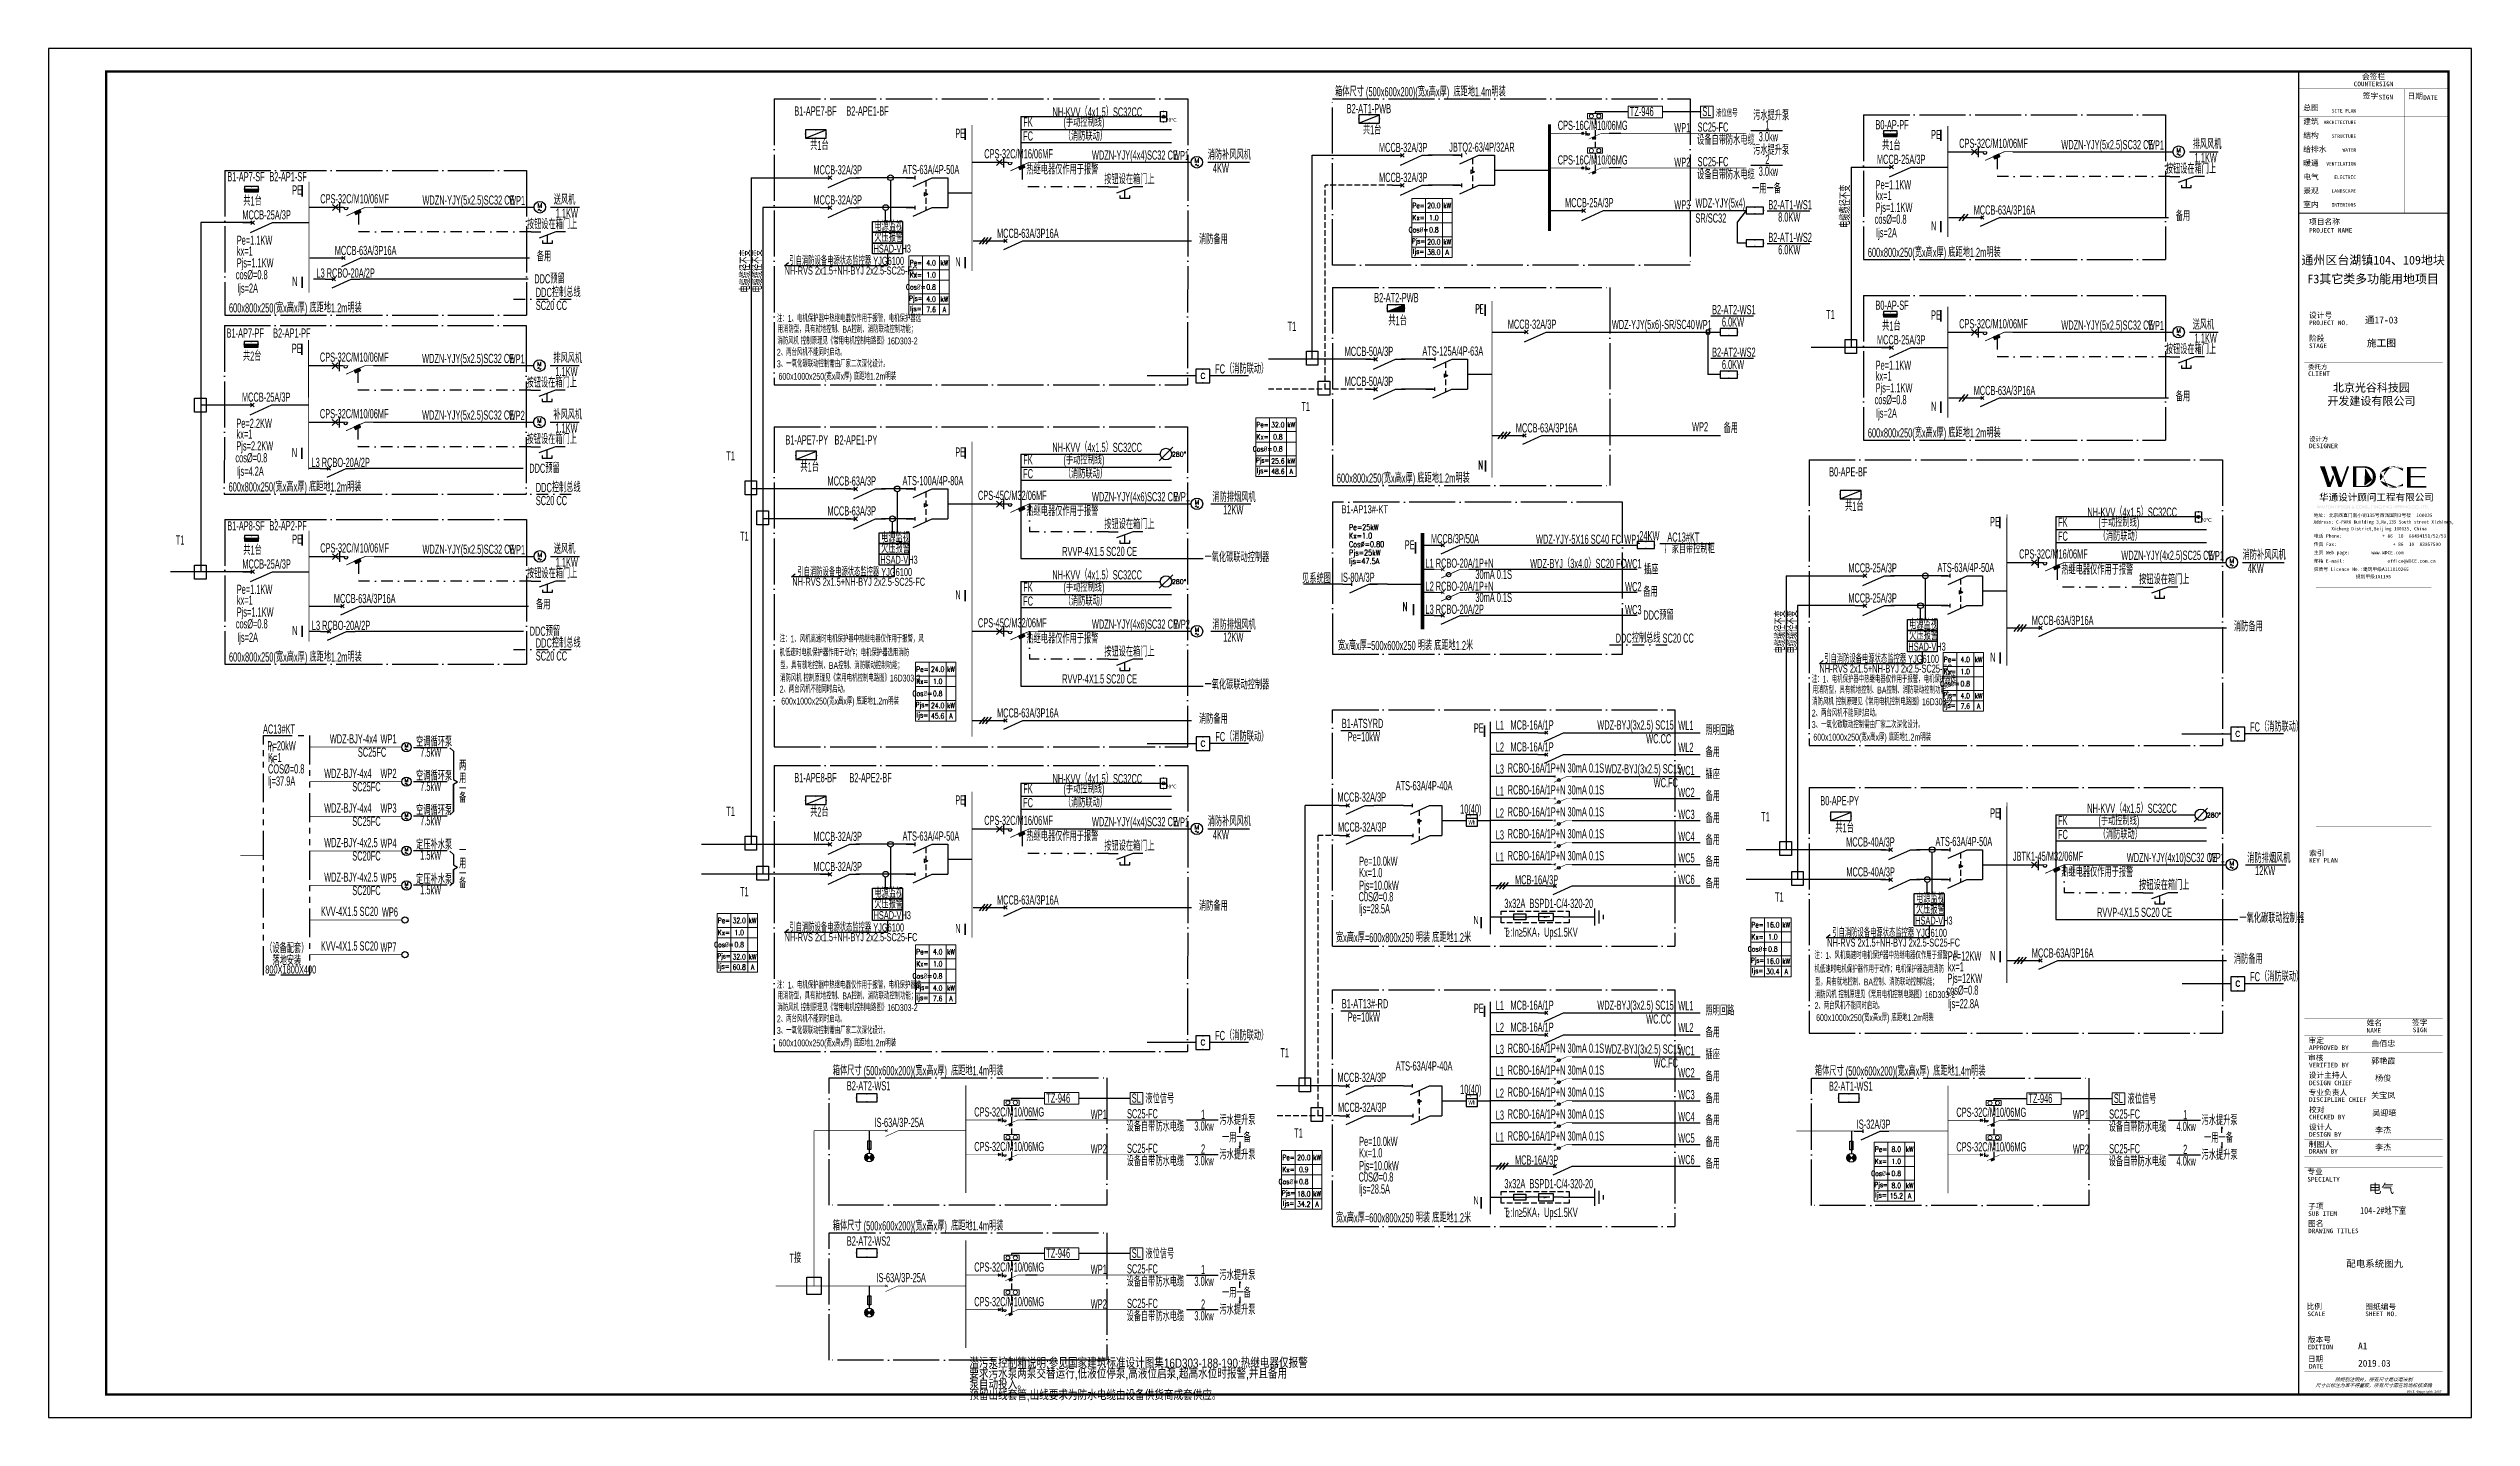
# Model space of a CAD drawing. Extents: x 776418 to 2076422, y -1170708 to 498544.
# Drawn here: x 909020 to 1014120, y -651053 to -591653 of the extents above; entities that cross this region are included whole.
import ezdxf
from ezdxf.enums import TextEntityAlignment as Align

# ---------------------------------------------------------------- set-up
doc = ezdxf.new("R2010")
doc.units = 0
doc.header["$LTSCALE"] = 1000
doc.header["$MEASUREMENT"] = 0
for name, pattern in [('CONTINOUS', [0]), ('DASH', [0.35, 0.25, -0.1]), ('DASHDOT', [1, 0.5, -0.25, 0, -0.25]), ('DASHDOT2', [0.5, 0.25, -0.125, 0, -0.125]), ('DOTE', [2.42, 2, -0.2, 0.02, -0.2]), ('HIDDEN', [0.375, 0.25, -0.125]), ('PHANTOM', [2.5, 1.25, -0.25, 0.25, -0.25, 0.25, -0.25])]:
    doc.linetypes.add(name, pattern=pattern)
doc.layers.get('0').update_dxf_attribs({"linetype": 'CONTINUOUS'})
doc.layers.get('Defpoints').update_dxf_attribs({"linetype": 'CONTINUOUS'})
for name, color, linetype in [('D-TEXT', 7, 'CONTINUOUS'), ('DOTLN', 2, 'DASH'), ('DQ', 255, 'CONTINOUS'), ('EL-1', 4, 'DASH'), ('EL-SYSTEM', 1, 'CONTINUOUS'), ('EL-TEXT', 3, 'CONTINUOUS'), ('ELEMENT', 3, 'CONTINUOUS'), ('EQUIP', 3, 'CONTINUOUS'), ('EQUIP-动力', 3, 'CONTINUOUS'), ('EQUIP-消防', 80, 'CONTINUOUS'), ('EQUIP-箱柜', 3, 'CONTINUOUS'), ('PUB_TEXT', 255, 'CONTINUOUS'), ('SHEET_LINE', 6, 'CONTINUOUS'), ('SHEET_TEXT', 7, 'CONTINUOUS'), ('SIG_TEXT', 7, 'CONTINUOUS'), ('TEL_TEXT', 3, 'CONTINUOUS'), ('TEL_TITLE', 7, 'CONTINUOUS'), ('WIRE', 4, 'CONTINUOUS'), ('WIRE-动力', 2, 'CONTINUOUS'), ('WIRE-母线', 6, 'CONTINUOUS'), ('WIRE-照明', 1, 'CONTINUOUS'), ('WIRE-系统', 4, 'CONTINUOUS'), ('字', 7, 'CONTINUOUS')]:
    doc.layers.add(name, color=color, linetype=linetype)
doc.layers.add('层1', color=7, linetype='CONTINUOUS', lineweight=0)
doc.styles.add('_COMPLEX', font='ROS', dxfattribs={"width": 0.6, "bigfont": 'JD'})
doc.styles.add('_HZTXT', font='txt.shx', dxfattribs={"width": 0.8, "bigfont": 'HZTXT.shx'})
doc.styles.add('_JD', font='ros.shx', dxfattribs={"width": 0.8, "bigfont": 'JD.shx'})
doc.styles.add('_SIMPLEX', font='SIMPLEX.shx', dxfattribs={"width": 0.8})
doc.styles.add('_TCH_LABEL', font='COMPLEX', dxfattribs={"bigfont": 'GBCBIG'})
doc.styles.add('_TEL_DIM', font='SIMPLEX', dxfattribs={"width": 0.7, "height": 3.5, "bigfont": 'HZTXT'})
doc.styles.add('DIM_FONT', font='SIMPLEX', dxfattribs={"width": 0.7, "bigfont": 'GBCBIG'})
doc.styles.get("Standard").update_dxf_attribs({"font": 'gbenor.shx', "bigfont": 'gbcbig.shx'})
doc.styles.add('华文细黑', font='STXIHEI.TTF')

msp = doc.modelspace()

# ---------------------------------------------------------------- texts
at = {"layer": 'D-TEXT', "style": '_JD', "width": 0.6}
for s, height, rotation, p in [('箱体尺寸 (500x600x200)(宽x高x厚)  底距地1.4m明装', 400, 359.99998, (964829, -593731)), ('B2-AT1-PWB', 400, 359.99998, (965330, -594462)), ('CPS-16C/M10/06MG', 400, 359.99998, (974485, -595188)), ('TZ-946', 400, 359.99998, (977611, -594586)), ('SC25-FC', 400, 359.99998, (980549, -595265)), ('SL', 400, 359.99998, (980755, -594587)), ('液位信号', 300, 359.99998, (981347, -594618)), ('污水提升泵', 400, 359.99998, (982962, -594767)), ('1', 400, 359.99998, (983488, -595170)), ('B0-AP-PF', 400, 359.99998, (988263, -595162)), ('共1台', 400, 359.99998, (966033, -595383)), ('MCCB-32A/3P', 400, 359.99998, (966728, -596148)), ('JBTQ2-63/4P/32AR', 400, 359.99998, (969777, -596134, -2980)), ('WP1', 400, 359.99998, (979538, -595287)), ('设备自带防水电缆', 400, 359.99998, (980530, -595831)), ('污水提升泵', 400, 359.99998, (982962, -596267)), ('3.0kw', 400, 359.99998, (983202, -595680)), ('共1台', 400, 359.99998, (988555, -596065)), ('PE', 400, 359.99998, (990675, -595586)), ('CPS-32C/M10/06MF', 400, 359.99998, (991895, -595967)), ('WDZN-YJY(5x2.5)SC32 CE', 400, 359.99998, (996327, -596024)), ('WP1', 400, 359.99998, (1000083, -596041)), ('排风风机', 400, 359.99998, (1002022, -596017)), ('CPS-16C/M10/06MG', 400, 359.99998, (974485, -596688)), ('WP2', 400, 359.99998, (979538, -596787)), ('设备自带防水电缆', 400, 359.99998, (980530, -597331)), ('SC25-FC', 400, 359.99998, (980549, -596765)), ('3.0kw', 400, 359.99998, (983202, -597180)), ('2', 400, 359.99998, (983488, -596670)), ('按钮设在箱门上', 400, 359.99998, (1000859, -597081, 0)), ('1.1KW', 400, 359.99998, (1002109, -596588, -124)), ('B1-AP7-SF', 400, 359.99998, (916776, -597417, 0)), ('B2-AP1-SF', 400, 359.99998, (918601, -597414, 0)), ('PE', 400, 359.99998, (919590, -597994)), ('CPS-32C/M10/06MF', 400, 359.99998, (920809, -598375)), ('WDZN-YJY(5x2.5)SC32 CE', 400, 359.99998, (925242, -598432)), ('送风机', 400, 359.99998, (930937, -598425)), ('MCCB-32A/3P', 400, 359.99998, (966732, -597447)), ('一用一备', 400, 359.99998, (982917, -597942)), ('Pe=1.1KW', 400, 359.99998, (988272, -597764)), ('kx=1', 400, 359.99998, (988278, -598233)), ('共1台', 400, 359.99998, (917470, -598474)), ('WP1', 400, 359.99998, (928998, -598449)), ('按钮设在箱门上', 400, 359.99998, (929774, -599489, 0)), ('1.1KW', 400, 359.99998, (931024, -598996, -124)), ('WP3', 400, 359.99998, (979538, -598636)), ('电缆缆径不变', 400, 90, (987160, -599434)), ('cos%%C=0.8', 400, 359.99998, (988231, -599260)), ('Pjs=1.1KW', 400, 359.99998, (988272, -598746)), ('Pe=1.1KW', 400, 359.99998, (917187, -600172)), ('Ijs=2A', 400, 359.99998, (988292, -599844)), ('N', 400, 359.99998, (990675, -599550)), ('Pjs=1.1KW', 400, 359.99998, (917187, -601154)), ('kx=1', 400, 359.99998, (917193, -600641)), ('电缆缆径不变', 400, 90, (939454, -602243)), ('电缆缆径不变', 400, 90, (939971, -602243)), ('600x800x250(宽x高x厚) 底距地1.2m明装', 400, 359.99998, (987935, -600700, 0)), ('cos%%C=0.8', 400, 359.99998, (917145, -601668)), ('Ijs=2A', 400, 359.99998, (917207, -602253)), ('N', 400, 359.99998, (919590, -601958)), ('600x800x250(宽x高x厚) 底距地1.2m明装', 400, 359.99998, (916850, -603108, 0)), ('B0-AP-SF', 400, 359.99998, (988263, -602993)), ('PE', 400, 359.99998, (990675, -603416)), ('B1-AP7-PF', 400, 359.99998, (916745, -604201, 0)), ('B2-AP1-PF', 400, 359.99998, (918764, -604201, 0)), ('共1台', 400, 359.99998, (988555, -603896)), ('CPS-32C/M10/06MF', 400, 359.99998, (991895, -603797)), ('WDZN-YJY(5x2.5)SC32 CE', 400, 359.99998, (996327, -603854)), ('WP1', 400, 359.99998, (1000083, -603871)), ('送风机', 400, 359.99998, (1002022, -603848)), ('1.1KW', 400, 359.99998, (1002109, -604419, -124)), ('共2台', 400, 359.99998, (917454, -605204, 0)), ('PE', 400, 359.99998, (919574, -604865, 0)), ('CPS-32C/M10/06MF', 400, 359.99998, (920793, -605246, 0)), ('WDZN-YJY(5x2.5)SC32 CE', 400, 359.99998, (925226, -605303, 0)), ('WP1', 400, 359.99998, (928982, -605320, 0)), ('排风风机', 400, 359.99998, (930921, -605297, 0)), ('Pe=1.1KW', 400, 359.99998, (988272, -605594)), ('按钮设在箱门上', 400, 359.99998, (1000859, -604912, 0)), ('按钮设在箱门上', 400, 359.99998, (929758, -606361, 0)), ('1.1KW', 400, 359.99998, (931007, -605868, -124)), ('Pjs=1.1KW', 400, 359.99998, (988272, -606576)), ('kx=1', 400, 359.99998, (988278, -606063)), ('CPS-32C/M10/06MF', 400, 359.99998, (920793, -607698, 0)), ('WDZN-YJY(5x2.5)SC32 CE', 400, 359.99998, (925226, -607755, 0)), ('WP2', 400, 359.99998, (928982, -607772, 0)), ('补风风机', 400, 359.99998, (930921, -607749, 0)), ('cos%%C=0.8', 400, 359.99998, (988231, -607090)), ('Ijs=2A', 400, 359.99998, (988292, -607675)), ('N', 400, 359.99998, (990675, -607380)), ('Pe=2.2KW', 400, 359.99998, (917170, -608115, 0)), ('kx=1', 400, 359.99998, (917177, -608583, 0)), ('按钮设在箱门上', 400, 359.99998, (929758, -608813, 0)), ('1.1KW', 400, 359.99998, (931007, -608319, -124)), ('600x800x250(宽x高x厚) 底距地1.2m明装', 400, 359.99998, (987935, -608531, 0)), ('cos%%C=0.8', 400, 359.99998, (917129, -609611, 0)), ('Pjs=2.2KW', 400, 359.99998, (917170, -609096, 0)), ('N', 400, 359.99998, (919574, -609383, 0)), ('600x800x250(宽x高x厚) 底距地1.2m明装', 400, 359.99998, (916833, -610875, 0)), ('Ijs=4.2A', 400, 359.99998, (917190, -610195, 0)), ('B1-AP8-SF', 400, 359.99998, (916776, -612564, 0)), ('B2-AP2-PF', 400, 359.99998, (918601, -612561, 0)), ('共1台', 400, 359.99998, (917470, -613620)), ('PE', 400, 359.99998, (919590, -613141)), ('CPS-32C/M10/06MF', 400, 359.99998, (920809, -613522)), ('WDZN-YJY(5x2.5)SC32 CE', 400, 359.99998, (925242, -613579)), ('WP1', 400, 359.99998, (928998, -613596)), ('送风机', 400, 359.99998, (930937, -613572)), ('1.1KW', 400, 359.99998, (931024, -614143, -124)), ('按钮设在箱门上', 400, 359.99998, (929774, -614636, 0)), ('Pe=1.1KW', 400, 359.99998, (917187, -615319)), ('Pjs=1.1KW', 400, 359.99998, (917187, -616301)), ('kx=1', 400, 359.99998, (917193, -615788)), ('cos%%C=0.8', 400, 359.99998, (917145, -616815)), ('N', 400, 359.99998, (919590, -617105)), ('电缆缆径不变', 400, 90, (984341, -617898)), ('电缆缆径不变', 400, 90, (984858, -617898)), ('600x800x250(宽x高x厚) 底距地1.2m明装', 400, 359.99998, (916850, -618255, 0)), ('Ijs=2A', 400, 359.99998, (917207, -617400))]:
    msp.add_text(s, height=height, rotation=rotation, dxfattribs=at).set_placement(p)
at = {"layer": 'D-TEXT'}
for s, height, style, width, p in [('B1-APE7-BF', 400, '_JD', 0.6, (941370, -594567)), ('B2-APE1-BF', 400, '_JD', 0.6, (943628, -594567)), ('FK               (手动控制线)', 400, '_JD', 0.6, (951300, -595045)), ('NH-KVV（4x1.5）SC32CC', 400, '_JD', 0.6, (952571, -594610)), ('共1台', 400, '_JD', 0.6, (942059, -596061)), ('PE', 400, '_JD', 0.6, (948352, -595534)), ('FC               （消防联动）', 400, '_JD', 0.6, (951295, -595651)), ('MCCB-32A/3P', 400, '_JD', 0.6, (942200, -597118)), ('ATS-63A/4P-50A', 400, '_JD', 0.6, (946066, -597104, -2980)), ('CPS-32C/M16/06MF', 400, '_JD', 0.6, (949609, -596422)), ('热继电器仅作用于报警', 400, '_JD', 0.6, (951438, -597117)), ('WDZN-YJY(4x4)SC32 CE', 400, '_JD', 0.6, (954280, -596479)), ('WP1', 400, '_JD', 0.6, (957798, -596496)), ('消防补风风机', 400, '_JD', 0.6, (959303, -596473)), ('4KW', 400, '_JD', 0.6, (959527, -597043, -124)), ('MCCB-25A/3P', 400, '_JD', 0.6, (988328, -596663)), ('MCCB-32A/3P', 400, '_JD', 0.6, (942200, -598422)), ('按钮设在箱门上', 400, '_JD', 0.6, (954816, -597537, 0)), ('MCCB-25A/3P', 400, '_JD', 0.6, (917428, -599071)), ('MCCB-25A/3P', 400, '_JD', 0.6, (974801, -598543)), ('WDZ-YJY(5x4)', 400, '_JD', 0.6, (980457, -598554)), ('SR/SC32', 400, '_JD', 0.6, (980457, -599211)), ('B2-AT1-WS1', 400, '_JD', 0.6, (983618, -598634)), ('8.0KW', 400, '_JD', 0.6, (984045, -599168)), ('MCCB-63A/3P16A', 400, '_JD', 0.6, (992524, -598861, 0)), ('备用', 400, '_JD', 0.6, (1001289, -599130, -124)), ('欠压报警', 400, '_JD', 0.6, (944843, -600042, 37)), ('电源监视', 400, '_JD', 0.6, (944843, -599574, 37)), ('MCCB-63A/3P16A', 400, '_JD', 0.6, (950161, -599872, 0)), ('消防备用', 400, '_JD', 0.6, (958925, -600140, -124)), ('B2-AT1-WS2', 400, '_JD', 0.6, (983618, -600051)), ('RCBO-20A/2P', 400, '_JD', 0.6, (921089, -601592, 0)), ('MCCB-63A/3P16A', 400, '_JD', 0.6, (921439, -600617, 0)), ('备用', 400, '_JD', 0.6, (930204, -600885, -124)), ('NH-RVS 2x1.5+NH-BYJ 2x2.5-SC25-FC ', 350, '_JD', 0.6, (940948, -601463)), ('引自消防设备电源状态监控器 YJG6100 ', 350, '_JD', 0.6, (941158, -601043)), ('HSAD-VH3', 350, '_JD', 0.6, (944807, -600510, 37)), ('N', 400, '_JD', 0.6, (948352, -601110)), ('6.0KW', 400, '_JD', 0.6, (984045, -600585)), ('L3', 400, '_JD', 0.6, (920645, -601592, 0)), ('DDC预留', 400, '_JD', 0.6, (930090, -601846)), ('DDC控制总线', 400, '_JD', 0.6, (930159, -602438)), ('SC20 CC', 400, '_JD', 0.6, (930159, -603002)), ('注：1、电机保护器中热继电器仅作用于报警，电机保护器选', 300, '_JD', 0.6, (940616, -603517, 0)), ('B2-AT2-PWB', 400, '_JD', 0.6, (966523, -602663)), ('共1台', 400, '_JD', 0.6, (967139, -603665)), ('PE', 400, '_HZTXT', 0.45, (970908, -603159)), ('B2-AT2-WS1', 400, '_JD', 0.6, (981178, -603185)), ('T1', 400, '_JD', 0.6, (986126, -603398)), ('消防风机 控制原理见《常用电机控制电路图》16D303-2', 300, '_JD', 0.6, (940635, -604493, 0)), ('用消防型，具有就地控制、BA控制、消防联动控制功能；', 300, '_JD', 0.6, (940646, -603986, 0)), ('T1', 400, '_JD', 0.6, (962767, -603906)), ('MCCB-32A/3P', 400, '_JD', 0.6, (972317, -603817)), ('WDZ-YJY(5x6)-SR/SC40', 400, '_JD', 0.6, (976831, -603828)), ('WP1', 400, '_JD', 0.6, (980469, -603835)), ('6.0KW', 400, '_JD', 0.6, (981605, -603719)), ('MCCB-25A/3P', 400, '_JD', 0.6, (988328, -604493)), ('3、一氧化碳联动控制需由厂家二次深化设计。', 300, '_JD', 0.6, (940616, -605486, 0)), ('2、两台风机不能同时启动。', 300, '_JD', 0.6, (940616, -604984, 0)), ('FC（消防联动）', 400, '_JD', 0.6, (959626, -605756, 1146)), ('MCCB-50A/3P', 400, '_JD', 0.6, (965241, -604996)), ('ATS-125A/4P-63A', 400, '_JD', 0.6, (968614, -604982, -2980)), ('B2-AT2-WS2', 400, '_JD', 0.6, (981178, -605031)), ('6.0KW', 400, '_JD', 0.6, (981605, -605565)), ('600x1000x250(宽x高x厚) 底距地1.2m明装', 300, '_JD', 0.6, (940687, -606029)), ('MCCB-50A/3P', 400, '_JD', 0.6, (965241, -606295)), ('MCCB-63A/3P16A', 400, '_JD', 0.6, (992524, -606692, 0)), ('MCCB-25A/3P', 400, '_JD', 0.6, (917411, -606980, 0)), ('T1', 400, '_JD', 0.6, (963365, -607388)), ('备用', 400, '_JD', 0.6, (1001289, -606960, -124)), ('B1-APE7-PY', 400, '_JD', 0.6, (940985, -608836)), ('B2-APE1-PY', 400, '_JD', 0.6, (943116, -608836)), ('MCCB-63A/3P16A', 400, '_JD', 0.6, (972665, -608313)), ('WP2', 400, '_JD', 0.6, (980310, -608267)), ('备用', 400, '_JD', 0.6, (981678, -608333, -124)), ('L3', 400, '_JD', 0.6, (920429, -609813, 0)), ('RCBO-20A/2P', 400, '_JD', 0.6, (920873, -609813, 0)), ('T1', 400, '_JD', 0.6, (938420, -609529)), ('共1台', 400, '_JD', 0.6, (941637, -610014)), ('PE', 400, '_JD', 0.6, (948351, -609365)), ('FK               (手动控制线)', 400, '_JD', 0.6, (951300, -609695)), ('NH-KVV（4x1.5）SC32CC', 400, '_JD', 0.6, (952563, -609162)), ('N', 400, '_HZTXT', 0.45, (971045, -609927)), ('DDC预留', 400, '_JD', 0.6, (929874, -610066, 0)), ('DDC控制总线', 400, '_JD', 0.6, (930159, -610903, 0)), ('MCCB-63A/3P', 400, '_JD', 0.6, (942809, -610619)), ('ATS-100A/4P-80A', 400, '_JD', 0.6, (946065, -610605, -2980)), ('FC               （消防联动）', 400, '_JD', 0.6, (951296, -610301)), ('600x800x250(宽x高x厚) 底距地1.2m明装', 400, '_JD', 0.6, (964904, -610494)), ('B0-APE-BF', 400, '_JD', 0.6, (986257, -610222)), ('SC20 CC', 400, '_JD', 0.6, (930159, -611467, 0)), ('MCCB-63A/3P', 400, '_JD', 0.6, (942809, -611918)), ('CPS-45C/M32/06MF', 400, '_JD', 0.6, (949337, -611243)), ('热继电器仅作用于报警', 400, '_JD', 0.6, (951439, -611938)), ('WDZN-YJY(4x6)SC32 CE', 400, '_JD', 0.6, (954280, -611301)), ('WP1', 400, '_JD', 0.6, (957834, -611303)), ('消防排烟风机', 400, '_JD', 0.6, (959505, -611332)), ('12KW', 400, '_JD', 0.6, (959976, -611865, -124)), ('共1台', 400, '_JD', 0.6, (986946, -611716)), ('NH-KVV（4x1.5）SC32CC', 400, '_JD', 0.6, (997458, -611971, 0)), ('T1', 400, '_JD', 0.6, (939018, -613011)), ('电源监视', 400, '_JD', 0.6, (945137, -613075, 37)), ('按钮设在箱门上', 400, '_JD', 0.6, (954816, -612503, 0)), ('MCCB/3P/50A', 400, '_JD', 0.6, (968983, -613122, 0)), ('24KW', 400, '_JD', 0.6, (978023, -612992)), ('AC13#KT', 400, '_JD', 0.6, (979238, -613053, -124)), ('PE', 400, '_JD', 0.6, (993233, -612380)), ('FC               （消防联动）', 400, '_JD', 0.6, (996183, -613012, 0)), ('FK               (手动控制线)', 400, '_JD', 0.6, (996187, -612406, 0)), ('T1', 400, '_JD', 0.6, (914541, -613182)), ('HSAD-VH3', 350, '_JD', 0.6, (945101, -614010, 37)), ('欠压报警', 400, '_JD', 0.6, (945137, -613542, 37)), ('RVVP-4X1.5 SC20 CE', 400, '_JD', 0.6, (952990, -613676, 0)), ('一氧化碳联动控制器', 400, '_JD', 0.6, (959164, -613933, 0)), ('PE', 400, '_JD', 0.6, (967846, -613387)), ('L1', 400, '_JD', 0.6, (968749, -614183, 0)), ('RCBO-20A/1P+N', 400, '_JD', 0.6, (969193, -614183, 0)), ('WDZ-BYJ（3x4.0）SC20 FC', 400, '_JD', 0.6, (973288, -614197)), ('WDZ-YJY-5X16 SC40 FC', 400, '_JD', 0.6, (973542, -613145)), ('WP1', 400, '_JD', 0.6, (977370, -613148)), ('厂家自带控制柜', 400, '_JD', 0.6, (979115, -613560, -124)), ('CPS-32C/M16/06MF', 400, '_JD', 0.6, (994496, -613783, 0)), ('WDZN-YJY(4x2.5)SC25 CE', 400, '_JD', 0.6, (998929, -613840, 0)), ('WP1', 400, '_JD', 0.6, (1002685, -613857, 0)), ('消防补风风机', 400, '_JD', 0.6, (1004190, -613834, 0)), ('MCCB-25A/3P', 400, '_JD', 0.6, (917428, -614218)), ('NH-RVS 2x1.5+NH-BYJ 2x2.5-SC25-FC ', 350, '_JD', 0.6, (941284, -614967)), ('引自消防设备电源状态监控器 YJG6100 ', 350, '_JD', 0.6, (941506, -614543)), ('FK               (手动控制线)', 400, '_JD', 0.6, (951300, -615223)), ('NH-KVV（4x1.5）SC32CC', 400, '_JD', 0.6, (952563, -614690)), ('见系统图', 400, '_JD', 0.6, (963400, -614857)), ('IS-80A/3P', 400, '_JD', 0.6, (965078, -614795)), ('L2', 400, '_JD', 0.6, (968749, -615183, 0)), ('RCBO-20A/1P+N', 400, '_JD', 0.6, (969193, -615183, 0)), ('30mA 0.1S', 400, '_JD', 0.6, (970912, -614670, 0)), ('WC1', 400, '_JD', 0.6, (977406, -614204)), ('WC2', 400, '_JD', 0.6, (977406, -615204)), ('插座', 400, '_JD', 0.6, (978223, -614461, -124)), ('MCCB-25A/3P', 400, '_JD', 0.6, (987087, -614388, 0)), ('ATS-63A/4P-50A', 400, '_JD', 0.6, (990953, -614373, -2980)), ('热继电器仅作用于报警', 400, '_JD', 0.6, (996326, -614478, 0)), ('按钮设在箱门上', 400, '_JD', 0.6, (999703, -614898, 0)), ('4KW', 400, '_JD', 0.6, (1004414, -614405, -124)), ('MCCB-63A/3P16A', 400, '_JD', 0.6, (921400, -615719)), ('备用', 400, '_JD', 0.6, (930165, -615987, -124)), ('N', 400, '_JD', 0.6, (948357, -615560, 0)), ('FC               （消防联动）', 400, '_JD', 0.6, (951296, -615829)), ('N', 400, '_HZTXT', 0.45, (967760, -616070)), ('L3', 400, '_JD', 0.6, (968749, -616183, 0)), ('RCBO-20A/2P', 400, '_JD', 0.6, (969193, -616183, 0)), ('30mA 0.1S', 400, '_JD', 0.6, (970912, -615670, 0)), ('WC3', 400, '_JD', 0.6, (977406, -616204)), ('备用', 400, '_JD', 0.6, (978194, -615436)), ('MCCB-25A/3P', 400, '_JD', 0.6, (987087, -615692, 0)), ('L3', 400, '_JD', 0.6, (920445, -616882, 0)), ('RCBO-20A/2P', 400, '_JD', 0.6, (920889, -616882, 0)), ('DDC预留', 400, '_JD', 0.6, (929891, -617135)), ('CPS-45C/M32/06MF', 400, '_JD', 0.6, (949337, -616771)), ('WDZN-YJY(4x6)SC32 CE', 400, '_JD', 0.6, (954280, -616828)), ('WP2', 400, '_JD', 0.6, (957834, -616830)), ('消防排烟风机', 400, '_JD', 0.6, (959505, -616859)), ('DDC预留', 400, '_JD', 0.6, (978194, -616436)), ('欠压报警', 400, '_JD', 0.6, (989730, -617311, 37)), ('电源监视', 400, '_JD', 0.6, (989730, -616843, 37)), ('MCCB-63A/3P16A', 400, '_JD', 0.6, (995048, -616668, 0)), ('消防备用', 400, '_JD', 0.6, (1003813, -616937, -124)), ('SC20 CC', 400, '_JD', 0.6, (930159, -618210)), ('DDC控制总线', 400, '_JD', 0.6, (930159, -617646)), ('机低速时电机保护器作用于动作；电机保护器选用消防', 300, '_JD', 0.6, (940735, -618016, 0)), ('注：1、风机高速时电机保护器中热继电器仅作用于报警，风', 300, '_JD', 0.6, (940735, -617418, 0)), ('热继电器仅作用于报警', 400, '_JD', 0.6, (951439, -617466)), ('按钮设在箱门上', 400, '_JD', 0.6, (954816, -618031, 0)), ('12KW', 400, '_JD', 0.6, (959976, -617393, -124)), ('宽x高x厚=500x600x250 明装 底距地1.2米', 400, '_JD', 0.6, (964950, -617756)), ('DDC控制总线 SC20 CC', 400, '_JD', 0.6, (976997, -617437)), ('引自消防设备电源状态监控器 YJG6100 ', 350, '_JD', 0.6, (986045, -618312, 0)), ('HSAD-VH3', 350, '_JD', 0.6, (989694, -617779, 37)), ('N', 400, '_JD', 0.6, (993239, -618264)), ('消防风机 控制原理见《常用电机控制电路图》16D303-2', 300, '_JD', 0.6, (940754, -619120, 0)), ('型，具有就地控制、BA控制、消防联动控制功能；', 300, '_JD', 0.6, (940765, -618572, 0)), ('RVVP-4X1.5 SC20 CE', 400, '_JD', 0.6, (952990, -619204, 0)), ('一氧化碳联动控制器', 400, '_JD', 0.6, (959164, -619461, 0)), ('注：1、电机保护器中热继电器仅作用于报警，电机保护器选', 300, '_JD', 0.6, (985503, -619171, 0)), ('NH-RVS 2x1.5+NH-BYJ 2x2.5-SC25-FC ', 350, '_JD', 0.6, (985835, -618733, 0)), ('2、两台风机不能同时启动。', 300, '_JD', 0.6, (940736, -619601, 0)), ('600x1000x250(宽x高x厚) 底距地1.2m明装', 300, '_JD', 0.6, (940806, -620119)), ('消防风机 控制原理见《常用电机控制电路图》16D303-2', 300, '_JD', 0.6, (985522, -620147, 0)), ('用消防型，具有就地控制、BA控制、消防联动控制功能；', 300, '_JD', 0.6, (985533, -619640, 0)), ('AC13#KT', 400, '_JD', 0.6, (918325, -621383)), ('MCCB-63A/3P16A', 400, '_JD', 0.6, (950161, -620680, 0)), ('消防备用', 400, '_JD', 0.6, (958925, -620949, -124)), ('L1', 400, '_JD', 0.6, (971796, -621211)), ('WL1', 400, '_JD', 0.6, (979710, -621221)), ('照明回路', 400, '_JD', 0.6, (980896, -621443)), ('3、一氧化碳联动控制需由厂家二次深化设计。', 300, '_JD', 0.6, (985503, -621140, 0)), ('2、两台风机不能同时启动。', 300, '_JD', 0.6, (985503, -620638, 0)), ('FC（消防联动）', 400, '_JD', 0.6, (1004513, -621290, 1146)), ('P', 400, '_JD', 0.6, (918512, -622107)), ('n', 400, '_JD', 0.6, (918613, -622167)), ('=20kW', 400, '_JD', 0.6, (918740, -622107)), ('WDZ-BJY-4x4', 400, '_JD', 0.6, (921224, -621806)), ('SC25FC', 400, '_JD', 0.6, (922442, -622385)), ('WP1', 400, '_JD', 0.6, (923423, -621806)), ('空调循环泵', 400, '_JD', 0.6, (924968, -621938)), ('7.5kW', 400, '_JD', 0.6, (925144, -622386)), ('FC（消防联动）', 400, '_JD', 0.6, (959631, -621711, 1146)), ('L2', 400, '_JD', 0.6, (971796, -622163)), ('WL2', 400, '_JD', 0.6, (979710, -622173)), ('备用', 400, '_JD', 0.6, (980896, -622396)), ('600x1000x250(宽x高x厚) 底距地1.2m明装', 300, '_JD', 0.6, (985574, -621683)), ('COS%%C=0.8', 400, '_JD', 0.6, (918543, -623109)), ('K', 400, '_JD', 0.6, (918540, -622618)), ('Ij=37.9A', 400, '_JD', 0.6, (918539, -623636)), ('x', 400, '_JD', 0.6, (918673, -622663)), ('=1', 400, '_JD', 0.6, (918768, -622618)), ('WDZ-BJY-4x4', 400, '_JD', 0.6, (920980, -623306)), ('WP2', 400, '_JD', 0.6, (923423, -623306)), ('空调循环泵', 400, '_JD', 0.6, (924968, -623420)), ('用', 400, '_JD', 0.6, (926831, -623526)), ('两', 400, '_JD', 0.6, (926831, -622966)), ('B1-APE8-BF', 400, '_JD', 0.6, (941370, -623489)), ('B2-APE2-BF', 400, '_JD', 0.6, (943760, -623492)), ('NH-KVV（4x1.5）SC32CC', 400, '_JD', 0.6, (952571, -623532)), ('L3', 400, '_JD', 0.6, (971796, -623116)), ('RCBO-16A/1P+N 30mA 0.1S', 400, '_JD', 0.6, (972313, -623067)), ('WC1', 400, '_JD', 0.6, (979710, -623180)), ('插座', 400, '_JD', 0.6, (980896, -623348)), ('SC25FC', 400, '_JD', 0.6, (922198, -623885)), ('7.5kW', 400, '_JD', 0.6, (925144, -623867)), ('备', 400, '_JD', 0.6, (926831, -624376)), ('一', 400, '_JD', 0.6, (926831, -623979)), ('PE', 400, '_JD', 0.6, (948352, -624456)), ('FC               （消防联动）', 400, '_JD', 0.6, (951295, -624573)), ('FK               (手动控制线)', 400, '_JD', 0.6, (951300, -623967)), ('L1', 400, '_JD', 0.6, (971796, -624068)), ('RCBO-16A/1P+N 30mA 0.1S', 400, '_JD', 0.6, (972313, -624019)), ('WC2', 400, '_JD', 0.6, (979710, -624132)), ('备用', 400, '_JD', 0.6, (980896, -624300)), ('B0-APE-PY', 400, '_JD', 0.6, (985872, -624491)), ('WDZ-BJY-4x4', 400, '_JD', 0.6, (920980, -624806)), ('SC25FC', 400, '_JD', 0.6, (922198, -625385)), ('WP3', 400, '_JD', 0.6, (923423, -624806)), ('空调循环泵', 400, '_JD', 0.6, (924968, -624907)), ('7.5kW', 400, '_JD', 0.6, (925144, -625354)), ('T1', 400, '_JD', 0.6, (938420, -624950)), ('共2台', 400, '_JD', 0.6, (942059, -624983)), ('CPS-32C/M16/06MF', 400, '_JD', 0.6, (949609, -625344)), ('WDZN-YJY(4x4)SC32 CE', 400, '_JD', 0.6, (954280, -625401)), ('WP1', 400, '_JD', 0.6, (957798, -625418)), ('消防补风风机', 400, '_JD', 0.6, (959303, -625395)), ('L2', 400, '_JD', 0.6, (971796, -625020)), ('RCBO-16A/1P+N 30mA 0.1S', 400, '_JD', 0.6, (972313, -624972)), ('WC3', 400, '_JD', 0.6, (979710, -625084)), ('备用', 400, '_JD', 0.6, (980896, -625253)), ('T1', 400, '_JD', 0.6, (983307, -625183)), ('共1台', 400, '_JD', 0.6, (986524, -625669)), ('PE', 400, '_JD', 0.6, (993238, -625020)), ('FK               (手动控制线)', 400, '_JD', 0.6, (996187, -625350)), ('NH-KVV（4x1.5）SC32CC', 400, '_JD', 0.6, (997450, -624817)), ('WDZ-BJY-4x2.5', 400, '_JD', 0.6, (920980, -626306)), ('WP4', 400, '_JD', 0.6, (923421, -626334)), ('定压补水泵', 400, '_JD', 0.6, (924968, -626407)), ('MCCB-32A/3P', 400, '_JD', 0.6, (942200, -626040)), ('ATS-63A/4P-50A', 400, '_JD', 0.6, (946066, -626026, -2980)), ('热继电器仅作用于报警', 400, '_JD', 0.6, (951438, -626039)), ('按钮设在箱门上', 400, '_JD', 0.6, (954816, -626459, 0)), ('4KW', 400, '_JD', 0.6, (959527, -625966, -124)), ('L3', 400, '_JD', 0.6, (971796, -625972)), ('RCBO-16A/1P+N 30mA 0.1S', 400, '_JD', 0.6, (972313, -625924)), ('WC4', 400, '_JD', 0.6, (979710, -626036)), ('备用', 400, '_JD', 0.6, (980896, -626205)), ('MCCB-40A/3P', 400, '_JD', 0.6, (986995, -626279)), ('ATS-63A/4P-50A', 400, '_JD', 0.6, (990868, -626259, -2980)), ('FC               （消防联动）', 400, '_JD', 0.6, (996183, -625956)), ('WDZ-BJY-4x2.5', 400, '_JD', 0.6, (920980, -627806)), ('SC20FC', 400, '_JD', 0.6, (922198, -626885)), ('WP5', 400, '_JD', 0.6, (923421, -627834)), ('1.5kW', 400, '_JD', 0.6, (925144, -626854)), ('用', 400, '_JD', 0.6, (926831, -627221)), ('一', 400, '_JD', 0.6, (926831, -626660)), ('一', 400, '_JD', 0.6, (926831, -627674)), ('MCCB-32A/3P', 400, '_JD', 0.6, (942200, -627345)), ('L1', 400, '_JD', 0.6, (971796, -626925)), ('RCBO-16A/1P+N 30mA 0.1S', 400, '_JD', 0.6, (972313, -626876)), ('WC5', 400, '_JD', 0.6, (979710, -626969)), ('备用', 400, '_JD', 0.6, (980896, -627147)), ('MCCB-40A/3P', 400, '_JD', 0.6, (987002, -627578)), ('JBTK1-45/M32/06MF', 400, '_JD', 0.6, (994225, -626898)), ('热继电器仅作用于报警', 400, '_JD', 0.6, (996326, -627593)), ('WDZN-YJY(4x10)SC32 CE', 400, '_JD', 0.6, (999167, -626955)), ('WP1', 400, '_JD', 0.6, (1002721, -626957)), ('消防排烟风机', 400, '_JD', 0.6, (1004392, -626986)), ('12KW', 400, '_JD', 0.6, (1004730, -627520, -124)), ('SC20FC', 400, '_JD', 0.6, (922198, -628385)), ('定压补水泵', 400, '_JD', 0.6, (924968, -627907)), ('1.5kW', 400, '_JD', 0.6, (925144, -628354)), ('备', 400, '_JD', 0.6, (926831, -628071)), ('T1', 400, '_JD', 0.6, (939018, -628432)), ('电源监视', 400, '_JD', 0.6, (944843, -628496, 37)), ('MCCB-63A/3P16A', 400, '_JD', 0.6, (950161, -628794, 0)), ('MCB-16A/3P', 400, '_JD', 0.6, (972631, -627921)), ('WC6', 400, '_JD', 0.6, (979710, -627903)), ('备用', 400, '_JD', 0.6, (980896, -628090)), ('T1', 400, '_JD', 0.6, (983905, -628665)), ('电源监视', 400, '_JD', 0.6, (990024, -628729, 37)), ('按钮设在箱门上', 400, '_JD', 0.6, (999703, -628158, 0)), ('KVV-4X1.5 SC20', 400, '_JD', 0.6, (920837, -629291)), ('WP6', 400, '_JD', 0.6, (923483, -629317)), ('HSAD-VH3', 350, '_JD', 0.6, (944807, -629432, 37)), ('欠压报警', 400, '_JD', 0.6, (944843, -628964, 37)), ('消防备用', 400, '_JD', 0.6, (958925, -629062, -124)), ('3x32A  BSPD1-C/4-320-20', 400, '_JD', 0.6, (972169, -628946)), ('HSAD-VH3', 350, '_JD', 0.6, (989988, -629665, 37)), ('欠压报警', 400, '_JD', 0.6, (990024, -629197, 37)), ('RVVP-4X1.5 SC20 CE', 400, '_JD', 0.6, (997876, -629330, 0)), ('一氧化碳联动控制器', 400, '_JD', 0.6, (1004051, -629588, 0)), ('（设备配套）', 400, '_JD', 0.6, (918421, -630899)), ('KVV-4X1.5 SC20', 400, '_JD', 0.6, (920837, -630791)), ('WP7', 400, '_JD', 0.6, (923421, -630834)), ('NH-RVS 2x1.5+NH-BYJ 2x2.5-SC25-FC ', 350, '_JD', 0.6, (940948, -630386)), ('引自消防设备电源状态监控器 YJG6100 ', 350, '_JD', 0.6, (941158, -629965)), ('N', 400, '_JD', 0.6, (948352, -630033)), ('宽x高x厚=600x800x250 明装 底距地1.2米', 400, '_JD', 0.6, (964862, -630427)), ('T :In≥5KA，Up≤1.5KV', 400, '_JD', 0.6, (972153, -630193)), ('NH-RVS 2x1.5+NH-BYJ 2x2.5-SC25-FC ', 350, '_JD', 0.6, (986171, -630621)), ('引自消防设备电源状态监控器 YJG6100 ', 350, '_JD', 0.6, (986393, -630198)), ('800X1800X400', 350, '_JD', 0.6, (918424, -631788)), ('落地安装', 400, '_JD', 0.6, (918734, -631426)), ('机低速时电机保护器作用于动作；电机保护器选用消防', 300, '_JD', 0.6, (985622, -631749, 0)), ('注：1、风机高速时电机保护器中热继电器仅作用于报警，风', 300, '_JD', 0.6, (985622, -631151, 0)), ('Pe=12KW', 400, '_JD', 0.6, (991403, -631226)), ('kx=1', 400, '_JD', 0.6, (991409, -631695)), ('N', 400, '_JD', 0.6, (993243, -631214, 0)), ('MCCB-63A/3P16A', 400, '_JD', 0.6, (995048, -631097, 0)), ('消防备用', 400, '_JD', 0.6, (1003812, -631365, -124)), ('注：1、电机保护器中热继电器仅作用于报警，电机保护器选', 300, '_JD', 0.6, (940616, -632439, 0)), ('用消防型，具有就地控制、BA控制、消防联动控制功能；', 300, '_JD', 0.6, (940646, -632908, 0)), ('消防风机 控制原理见《常用电机控制电路图》16D303-2', 300, '_JD', 0.6, (985641, -632853, 0)), ('型，具有就地控制、BA控制、消防联动控制功能；', 300, '_JD', 0.6, (985652, -632305, 0)), ('cos%%C=0.8', 400, '_JD', 0.6, (991345, -632708)), ('Pjs=12KW', 400, '_JD', 0.6, (991387, -632194)), ('FC（消防联动）', 400, '_JD', 0.6, (1004518, -632128, 1146)), ('2、两台风机不能同时启动。', 300, '_JD', 0.6, (940616, -633906, 0)), ('消防风机 控制原理见《常用电机控制电路图》16D303-2', 300, '_JD', 0.6, (940635, -633415, 0)), ('L1', 400, '_JD', 0.6, (971796, -633370)), ('WL1', 400, '_JD', 0.6, (979710, -633380)), ('照明回路', 400, '_JD', 0.6, (980896, -633602)), ('2、两台风机不能同时启动。', 300, '_JD', 0.6, (985623, -633334, 0)), ('600x1000x250(宽x高x厚) 底距地1.2m明装', 300, '_JD', 0.6, (985693, -633852)), ('Ijs=22.8A', 400, '_JD', 0.6, (991407, -633293)), ('3、一氧化碳联动控制需由厂家二次深化设计。', 300, '_JD', 0.6, (940616, -634408, 0)), ('600x1000x250(宽x高x厚) 底距地1.2m明装', 300, '_JD', 0.6, (940687, -634951)), ('FC（消防联动）', 400, '_JD', 0.6, (959626, -634678, 1146)), ('L2', 400, '_JD', 0.6, (971796, -634322)), ('WL2', 400, '_JD', 0.6, (979710, -634332)), ('备用', 400, '_JD', 0.6, (980896, -634555)), ('箱体尺寸 (500x600x200)(宽x高x厚)  底距地1.4m明装', 400, '_JD', 0.6, (943040, -636204)), ('T1', 400, '_JD', 0.6, (962453, -635426)), ('L3', 400, '_JD', 0.6, (971796, -635275)), ('L1', 400, '_JD', 0.6, (971796, -636227)), ('RCBO-16A/1P+N 30mA 0.1S', 400, '_JD', 0.6, (972313, -635226)), ('RCBO-16A/1P+N 30mA 0.1S', 400, '_JD', 0.6, (972313, -636178)), ('WC1', 400, '_JD', 0.6, (979710, -635338)), ('插座', 400, '_JD', 0.6, (980896, -635507)), ('箱体尺寸 (500x600x200)(宽x高x厚)  底距地1.4m明装', 400, '_JD', 0.6, (985639, -636218)), ('B2-AT2-WS1', 400, '_JD', 0.6, (943649, -636859)), ('L2', 400, '_JD', 0.6, (971796, -637179)), ('RCBO-16A/1P+N 30mA 0.1S', 400, '_JD', 0.6, (972313, -637131)), ('WC2', 400, '_JD', 0.6, (979710, -636291)), ('WC3', 400, '_JD', 0.6, (979710, -637243)), ('备用', 400, '_JD', 0.6, (980896, -636459)), ('B2-AT1-WS1', 400, '_JD', 0.6, (986248, -636873)), ('CPS-32C/M10/06MG', 400, '_JD', 0.6, (949175, -637993)), ('TZ-946', 400, '_JD', 0.6, (952301, -637392)), ('WP1', 400, '_JD', 0.6, (954228, -638093)), ('SC25-FC', 400, '_JD', 0.6, (955802, -638071)), ('SL', 400, '_JD', 0.6, (956008, -637393)), ('液位信号', 400, '_JD', 0.6, (956599, -637424)), ('1', 400, '_JD', 0.6, (959012, -638099)), ('污水提升泵', 400, '_JD', 0.6, (959811, -638353)), ('L3', 400, '_JD', 0.6, (971796, -638131)), ('RCBO-16A/1P+N 30mA 0.1S', 400, '_JD', 0.6, (972313, -638083)), ('WC4', 400, '_JD', 0.6, (979710, -638195)), ('备用', 400, '_JD', 0.6, (980896, -637411)), ('备用', 400, '_JD', 0.6, (980896, -638364)), ('CPS-32C/M10/06MG', 400, '_JD', 0.6, (991774, -638007)), ('TZ-946', 400, '_JD', 0.6, (994900, -637405)), ('WP1', 400, '_JD', 0.6, (996827, -638106)), ('SC25-FC', 400, '_JD', 0.6, (998401, -638084)), ('SL', 400, '_JD', 0.6, (998607, -637406)), ('液位信号', 400, '_JD', 0.6, (999199, -637438)), ('1', 400, '_JD', 0.6, (1001611, -638113)), ('污水提升泵', 400, '_JD', 0.6, (1002411, -638366)), ('IS-63A/3P-25A', 400, '_JD', 0.6, (944851, -638449)), ('设备自带防水电缆', 400, '_JD', 0.6, (955783, -638637)), ('3.0kw', 400, '_JD', 0.6, (958725, -638608)), ('一用一备', 400, '_JD', 0.6, (959922, -639114)), ('T1', 400, '_JD', 0.6, (963051, -638908)), ('L1', 400, '_JD', 0.6, (971796, -639084)), ('RCBO-16A/1P+N 30mA 0.1S', 400, '_JD', 0.6, (972313, -639035)), ('WC5', 400, '_JD', 0.6, (979710, -639128)), ('备用', 400, '_JD', 0.6, (980896, -639306)), ('IS-32A/3P', 400, '_JD', 0.6, (987453, -638524)), ('设备自带防水电缆', 400, '_JD', 0.6, (998382, -638650)), ('4.0kw', 400, '_JD', 0.6, (1001325, -638622)), ('一用一备', 400, '_JD', 0.6, (1002521, -639128)), ('CPS-32C/M10/06MG', 400, '_JD', 0.6, (949175, -639493)), ('WP2', 400, '_JD', 0.6, (954228, -639593)), ('设备自带防水电缆', 400, '_JD', 0.6, (955783, -640137)), ('SC25-FC', 400, '_JD', 0.6, (955802, -639571)), ('3.0kw', 400, '_JD', 0.6, (958725, -640108)), ('2', 400, '_JD', 0.6, (959012, -639599)), ('污水提升泵', 400, '_JD', 0.6, (959811, -639853)), ('MCB-16A/3P', 400, '_JD', 0.6, (972631, -640080)), ('WC6', 400, '_JD', 0.6, (979710, -640061)), ('备用', 400, '_JD', 0.6, (980896, -640249)), ('CPS-32C/M10/06MG', 400, '_JD', 0.6, (991774, -639507)), ('WP2', 400, '_JD', 0.6, (996827, -639606)), ('设备自带防水电缆', 400, '_JD', 0.6, (998382, -640150)), ('SC25-FC', 400, '_JD', 0.6, (998401, -639584)), ('4.0kw', 400, '_JD', 0.6, (1001325, -640122)), ('2', 400, '_JD', 0.6, (1001611, -639613)), ('污水提升泵', 400, '_JD', 0.6, (1002411, -639866)), ('3x32A  BSPD1-C/4-320-20', 400, '_JD', 0.6, (972169, -641105)), ('宽x高x厚=600x800x250 明装 底距地1.2米', 400, '_JD', 0.6, (964862, -642586)), ('T :In≥5KA，Up≤1.5KV', 400, '_JD', 0.6, (972153, -642352)), ('箱体尺寸 (500x600x200)(宽x高x厚)  底距地1.4m明装', 400, '_JD', 0.6, (943040, -642934)), ('B2-AT2-WS2', 400, '_JD', 0.6, (943649, -643590)), ('T接', 400, '_JD', 0.6, (941161, -644338)), ('TZ-946', 400, '_JD', 0.6, (952301, -644122)), ('SL', 400, '_JD', 0.6, (956008, -644123)), ('液位信号', 400, '_JD', 0.6, (956599, -644154)), ('IS-63A/3P-25A', 400, '_JD', 0.6, (944935, -645180)), ('CPS-32C/M10/06MG', 400, '_JD', 0.6, (949175, -644724)), ('WP1', 400, '_JD', 0.6, (954228, -644823)), ('设备自带防水电缆', 400, '_JD', 0.6, (955783, -645367)), ('SC25-FC', 400, '_JD', 0.6, (955802, -644801)), ('3.0kw', 400, '_JD', 0.6, (958725, -645339)), ('1', 400, '_JD', 0.6, (959012, -644830)), ('污水提升泵', 400, '_JD', 0.6, (959811, -645083)), ('CPS-32C/M10/06MG', 400, '_JD', 0.6, (949175, -646224)), ('WP2', 400, '_JD', 0.6, (954228, -646323)), ('SC25-FC', 400, '_JD', 0.6, (955802, -646301)), ('2', 400, '_JD', 0.6, (959012, -646330)), ('污水提升泵', 400, '_JD', 0.6, (959811, -646583)), ('一用一备', 400, '_JD', 0.6, (959922, -645845)), ('设备自带防水电缆', 400, '_JD', 0.6, (955783, -646867)), ('3.0kw', 400, '_JD', 0.6, (958725, -646839))]:
    msp.add_text(s, height=height, dxfattribs=dict(at, style=style, width=width)).set_placement(p)
at = {"layer": 'D-TEXT', "insert": (948962, -648493), "char_height": 400, "width": 13924.82, "attachment_point": 1, "line_spacing_factor": 0.7, "style": '_JD'}
msp.add_mtext('潜污泵控制箱说明:参见国家建筑标准设计图集16D303-188-190;热继电器仅报警\\P要求污水泵两泵交替运行,低液位停泵,高液位启泵,超高水位时报警,并且备用泵自动投入。\\P预留出线套管,出线要求为防水电缆由设备供货商成套供应。', dxfattribs=at)
at = {"layer": 'EL-TEXT', "style": '华文细黑'}
msp.add_text('配电系统图九', height=294, dxfattribs=at).set_placement((1008687, -644524))
at = {"layer": 'PUB_TEXT', "style": '_JD', "width": 0.6}
for p in [(970250, -624851), (970250, -637010)]:
    msp.add_text('10(40)', height=400, dxfattribs=at).set_placement(p)
at = {"layer": 'SHEET_TEXT', "style": '华文细黑'}
msp.add_text('吴迎培', height=250, dxfattribs=at).set_placement((1009812, -637705), align=Align.TOP_LEFT)
for tag, p in [('曲佰忠', (1010288, -634698)), ('郭艳霞', (1010288, -635448)), ('杨俊', (1010288, -636198)), ('关宝凤', (1010288, -636948)), ('李杰', (1010288, -638448)), ('李杰', (1010288, -639198))]:
    msp.add_attdef(tag, text='', height=250, dxfattribs=at).set_placement(p, align=Align.TOP_CENTER)
at = {"layer": 'SIG_TEXT', "style": '_TEL_DIM', "width": 0.8}
for s, p in [('Pe=25kW', (965425, -612549)), ('Kx=1.0', (965425, -612917)), ('Cos%%C=0.80', (965425, -613284)), ('Pjs=25kW', (965425, -613652)), ('Ijs=47.5A', (965425, -614019))]:
    msp.add_text(s, height=245, dxfattribs=at).set_placement(p)
at = {"layer": 'TEL_TEXT', "ltscale": 2}
for s, height, style, width, p in [('B1-AP13#-KT', 350, '_COMPLEX', 0.7, (965105, -611820)), ('2', 288, '_JD', 0.6, (972246, -630201)), ('2', 288, '_JD', 0.6, (972246, -642360))]:
    msp.add_text(s, height=height, dxfattribs=dict(at, style=style, width=width)).set_placement(p)
at = {"layer": 'TEL_TEXT', "color": 7, "style": '_JD', "width": 0.6}
for s, p in [('B1-ATSYRD', (965117, -621138)), ('PE', (970847, -621339)), ('MCB-16A/1P', (972434, -621201)), ('WDZ-BYJ(3x2.5) SC15', (976199, -621202)), ('Pe=10kW', (965375, -621716)), ('MCB-16A/1P', (972434, -622154)), (' WC.CC', (978231, -621802)), ('WDZ-BYJ(3x2.5) SC15', (976524, -623106)), ('MCCB-32A/3P', (964933, -624333, 0)), ('ATS-63A/4P-40A', (967455, -623837)), (' WC.FC', (978556, -623707)), ('MCCB-32A/3P', (964952, -625632, 0)), ('B1-AT13#-RD', (965117, -633297)), ('Pe=10kW', (965375, -633875)), ('PE', (970847, -633498)), ('MCB-16A/1P', (972434, -633360)), ('WDZ-BYJ(3x2.5) SC15', (976199, -633361)), (' WC.CC', (978231, -633961)), ('MCB-16A/1P', (972434, -634313)), ('ATS-63A/4P-40A', (967455, -635996)), ('WDZ-BYJ(3x2.5) SC15', (976524, -635265)), (' WC.FC', (978556, -635866)), ('MCCB-32A/3P', (964933, -636492, 0)), ('MCCB-32A/3P', (964952, -637791, 0))]:
    msp.add_text(s, height=400, dxfattribs=at).set_placement(p)
at = {"layer": 'TEL_TEXT', "style": '_JD', "width": 0.6}
for s, p in [('Pe=10.0kW', (965870, -627112, 147236)), ('Kx=1.0', (965870, -627607)), ('C0S%%C=0.8', (965846, -628656, 147236)), ('Pjs=10.0kW', (965870, -628161, 147236)), ('Ijs=28.5A', (965861, -629175, 147236)), ('Pe=10.0kW', (965870, -639271, 147236)), ('Kx=1.0', (965870, -639766)), ('Pjs=10.0kW', (965870, -640320, 147236)), ('C0S%%C=0.8', (965846, -640815, 147236)), ('Ijs=28.5A', (965861, -641334, 147236))]:
    msp.add_text(s, height=400, dxfattribs=at).set_placement(p)
at = {"layer": 'TEL_TEXT', "linetype": 'Continuous', "style": '_JD', "width": 0.6}
for p in [(970827, -629646), (970827, -641805)]:
    msp.add_text('N', height=350, dxfattribs=at).set_placement(p)
at = {"layer": '字', "style": '华文细黑', "width": 0.75}
msp.add_text('104-2#地下室', height=300, dxfattribs=at).set_placement((1009286, -642217))

# ---------------------------------------------------------------- blocks, each defined once
blk = doc.blocks.new('M_M8')
for p, q in [((-0.25, -0.2), (0, -0.75)), ((0.05, -0.25), (-0.05, -0.25))]:
    blk.add_line(p, q)
for points in [[(0, 0), (0, -0.25)], [(0, -0.75), (0, -1)]]:
    blk.add_lwpolyline(points)
at = {"style": 'DIM_FONT', "width": 0.8, "flags": 9}
blk.add_attdef('S', (0.25, -0.5), '', height=0.2, dxfattribs=at)
blk = doc.blocks.new('M_M7')
for p, q in [((-0.25, -0.2), (0, -0.75)), ((-0.047, -0.297), (0.047, -0.203)), ((-0.047, -0.203), (0.047, -0.297))]:
    blk.add_line(p, q)
for points in [[(0, 0), (0, -0.25)], [(0, -0.75), (0, -1)]]:
    blk.add_lwpolyline(points)
at = {"width": 0.8, "flags": 9}
blk.add_attdef('S', (0.25, -0.5), '', height=0.2, dxfattribs=at)
blk = doc.blocks.new('$equip_U$00000105(JDQINJING)')
for p, q in [((0.5, 1), (-0.5, 1)), ((-0.5, 1), (-0.5, 0)), ((-0.5, 0), (0.5, 0)), ((0.5, 0), (0.5, 1))]:
    blk.add_line(p, q)
for p in [(-0.5, 0.5), (0, 1), (0, 0), (0.5, 0.5)]:
    blk.add_point(p)
at = {"color": 7, "style": '_TEL_DIM'}
blk.add_attdef('$TEXT$', text='', height=0.4, dxfattribs=at).set_placement((0, 0.51), align=Align.MIDDLE_CENTER)
at = {"color": 7, "style": '_TEL_DIM', "flags": 1}
blk.add_attdef('A', text='', height=0.00002, dxfattribs=at).set_placement((0, 0), align=Align.MIDDLE_CENTER)
blk = doc.blocks.new('$equip$00001416')
for p, q in [((0.75, 0.6), (-0.75, 0.6)), ((-0.75, 0), (0.75, 0.6)), ((-0.75, 0.6), (-0.75, 0)), ((-0.75, 0), (0.75, 0)), ((0.75, 0), (0.75, 0.6))]:
    blk.add_line(p, q)
for p in [(-0.75, 0.3), (0, 0.6), (0, 0), (0.75, 0.3)]:
    blk.add_point(p)
at = {"style": '_TCH_LABEL', "flags": 9}
blk.add_attdef('A', (0, 0), '', height=0.00002, dxfattribs=at)
blk = doc.blocks.new('$element$00000577')
at = {"const_width": 0.0233}
for points in [[(0, 0), (0, -0.25)], [(-0.25, -0.2), (0, -0.75), (0, -1)]]:
    blk.add_lwpolyline(points, dxfattribs=at)
blk.add_arc((-0.008, -0.192), 0.0589, 81.8699, 278.1301)
at = {"flags": 9}
blk.add_attdef('S', (0, 0), '', height=0.00000667, dxfattribs=at)
blk = doc.blocks.new('$element$00000544')
for points in [[(-0.25, -0.333), (-0.324, -0.333), (-0.324, -0.617), (-0.25, -0.617)], [(-0.324, -0.478), (-0.087, -0.478)], [(0, -1), (0, -0.721), (-0.176, -0.235)], [(0, 0), (0, -0.283)]]:
    blk.add_lwpolyline(points)
at = {"flags": 9}
blk.add_attdef('S', (0, 0), '', height=0.00000667, dxfattribs=at)
blk = doc.blocks.new('$equip$00001811')
blk.add_circle((0, 0), 0.5)
for centre, radius, start, end in [((-0.07, -0.27), 0.0768, 17.2272, 184.2164), ((0.07, -0.23), 0.0769, 197.2591, 5.1179)]:
    blk.add_arc(centre, radius, start, end)
at = {"color": 7, "style": '_TEL_DIM'}
blk.add_attdef('$TEXT$', text='', height=0.4, dxfattribs=at).set_placement((0, 0.14), align=Align.MIDDLE_CENTER)
at = {"color": 7, "style": '_TEL_DIM', "flags": 1}
blk.add_attdef('A', text='', height=0.00002, dxfattribs=at).set_placement((0, 0), align=Align.MIDDLE_CENTER)
blk = doc.blocks.new('$equip$00001817')
blk.add_line((-0.59, -0.59), (0.59, 0.59))
blk.add_circle((0, 0), 0.5)
at = {"color": 7, "style": '_TEL_DIM', "flags": 1}
blk.add_attdef('A', text='', height=0.00002, dxfattribs=at).set_placement((0, 0), align=Align.MIDDLE_CENTER)
at = {"color": 7, "style": '_TEL_DIM'}
blk.add_attdef('$TEXT$', text='', height=0.4, dxfattribs=at).set_placement((1.36, -0.02), align=Align.MIDDLE_CENTER)
blk = doc.blocks.new('$element$00000525')
at = {"const_width": 0.0233}
for points in [[(0, 0), (0, -0.25)], [(-0.25, -0.2), (0, -0.75), (0, -1)], [(-0.047, -0.203), (0.047, -0.297)], [(0.047, -0.203), (-0.047, -0.297)]]:
    blk.add_lwpolyline(points, dxfattribs=at)
blk.add_circle((-0.151, -0.417), 0.0615)
at = {"flags": 9}
blk.add_attdef('S', (0, 0), '', height=0.00000667, dxfattribs=at)
blk = doc.blocks.new('M_M24')
for p, q in [((-0.25, -0.375), (0.25, -0.375)), ((-0.1875, -0.5), (0.1875, -0.5)), ((-0.0625, -0.625), (0.0625, -0.625))]:
    blk.add_line(p, q)
blk.add_lwpolyline([(0, 0), (0, -0.375)])
at = {"width": 0.8, "flags": 9}
blk.add_attdef('S', (0.25, -0.5), '', height=0.2, dxfattribs=at)
blk = doc.blocks.new('M_M17')
for p, q in [((-0.1, -0.717), (-0.1, -0.283)), ((-0.1, -0.283), (0.1, -0.283)), ((0, -0.383), (0, -0.717)), ((0.1, -0.283), (0.1, -0.717)), ((0.1, -0.717), (-0.1, -0.717))]:
    blk.add_line(p, q)
for points in [[(0, 0), (0, -0.283)], [(0, -0.717), (0, -1)]]:
    blk.add_lwpolyline(points)
for points in [[(-0.033, -0.567), (0.033, -0.567), (0, -0.367), (0.033, -0.567)], [(0.033, -0.567), (0, -0.367), (-0.033, -0.567), (0.033, -0.567)], [(0, -0.367), (-0.033, -0.567), (0.033, -0.567), (0, -0.367)]]:
    blk.add_solid(points)
at = {"width": 0.8, "flags": 9}
blk.add_attdef('S', (0.25, -0.5), '', height=0.2, dxfattribs=at)
blk = doc.blocks.new('_LINKPT1')
blk.add_line((0, 0), (0, 0))
blk = doc.blocks.new('M_Z15DKY')
for p, q in [((0.5, 0.5), (-0.5, 0.5)), ((-0.5, 0.5), (-0.5, -0.5)), ((-0.5, 0.2), (0.5, 0.2)), ((0.5, -0.5), (0.5, 0.5)), ((-0.5, -0.5), (0.5, -0.5))]:
    blk.add_line(p, q)
for p in [(-0.5, 0), (0, 0.5), (0.5, 0), (0, -0.5)]:
    blk.add_blockref('_LINKPT1', p)
at = {"style": '_COMPLEX', "width": 0.6}
blk.add_text('Wh', height=0.4, dxfattribs=at).set_placement((0, -0.35), align=Align.CENTER)
at = {"width": 0.8, "flags": 9}
blk.add_attdef('A', (0, 0), '', height=0.00002, dxfattribs=at)
blk = doc.blocks.new('*X12')
at = {"color": 0}
for p, q in [((-250, 33), (-183, 100)), ((-250, 68), (-218, 100)), ((-247, 0), (-147, 100)), ((-212, 0), (-112, 100)), ((-177, 0), (-77, 100)), ((-141, 0), (-41, 100)), ((-106, 0), (-6, 100)), ((-71, 0), (29, 100)), ((-35, 0), (65, 100)), ((0, 0), (100, 100)), ((35, 0), (135, 100)), ((71, 0), (171, 100)), ((106, 0), (206, 100)), ((141, 0), (241, 100)), ((177, 0), (250, 73)), ((212, 0), (250, 38)), ((247, 0), (250, 3))]:
    blk.add_line(p, q, dxfattribs=at)
blk = doc.blocks.new('$equip$00001414')
for p, q in [((0.75, 0.6), (-0.75, 0.6)), ((-0.75, 0.6), (-0.75, 0)), ((-0.75, 0.3), (0.75, 0.3)), ((-0.75, 0), (0.75, 0)), ((0.75, 0), (0.75, 0.6))]:
    blk.add_line(p, q)
at = {"const_width": 0.3}
blk.add_lwpolyline([(-0.75, 0.15), (0.75, 0.15)], dxfattribs=at)
for p in [(-0.75, 0.3), (0, 0.6), (0, 0), (0.75, 0.3)]:
    blk.add_point(p)
at = {"xscale": 0.00300000000061118, "yscale": 0.00300000000061118, "zscale": 0.00300000000061118}
blk.add_blockref('*X12', (0, 0), dxfattribs=at)
at = {"style": '_TCH_LABEL', "flags": 9}
blk.add_attdef('A', (0, 0), '', height=0.00002, dxfattribs=at)
blk = doc.blocks.new('$element$00000596')
at = {"const_width": 0.0233}
for points in [[(0, 0), (0, -0.25)], [(-0.25, -0.2), (0, -0.75), (0, -1)]]:
    blk.add_lwpolyline(points, dxfattribs=at)
blk.add_arc((-0.01, -0.19), 0.0589, 81.8699, 278.1301)
at = {"flags": 9}
blk.add_attdef('S', (0, 0), '', height=0.00000667, dxfattribs=at)
blk = doc.blocks.new('KBO')
at = {"lineweight": 30}
for p, q in [((-1003, -47), (-1097, 47)), ((-1097, -47), (-1003, 47))]:
    blk.add_line(p, q, dxfattribs=at)
at = {"color": 2, "lineweight": 25}
blk.add_line((-921, 91), (-921, -91), dxfattribs=at)
at = {"color": 2}
for p, q in [((-644, -187), (-514, -129)), ((-641, -193), (-511, -135)), ((-638, -199), (-509, -141)), ((-636, -205), (-506, -147)), ((-633, -211), (-503, -153)), ((-630, -217), (-501, -159)), ((-628, -222), (-498, -165)), ((-625, -228), (-495, -171)), ((-623, -234), (-493, -177)), ((-620, -240), (-490, -182)), ((-617, -246), (-487, -188)), ((-615, -252), (-485, -194)), ((-612, -258), (-482, -200)), ((-609, -264), (-480, -206))]:
    blk.add_line(p, q, dxfattribs=at)
blk.add_lwpolyline([(-645, -183), (-515, -125), (-478, -210), (-608, -268)], close=True)
at = {"layer": 'ELEMENT', "xscale": 999.9899999999907, "yscale": 999.9899999999907, "zscale": 999.9899999999907, "rotation": 90}
blk.add_blockref('$element$00000596', (-1000, 0), dxfattribs=at)
blk = doc.blocks.new('$equip$00001413')
for p, q in [((0.75, 0.6), (-0.75, 0.6)), ((-0.75, 0.6), (-0.75, 0)), ((-0.75, 0), (0.75, 0)), ((0.75, 0), (0.75, 0.6))]:
    blk.add_line(p, q)
for p in [(-0.75, 0.3), (0, 0.6), (0, 0), (0.75, 0.3)]:
    blk.add_point(p)
at = {"style": '_TCH_LABEL', "flags": 9}
blk.add_attdef('A', (0, 0), '', height=0.00002, dxfattribs=at)
blk = doc.blocks.new('*X10')
at = {"color": 0}
for p, q in [((-247, 0), (-246, 2)), ((-212, 0), (-187, 25)), ((-177, 0), (-128, 49)), ((-141, 0), (-69, 72)), ((-106, 0), (-10, 96)), ((-71, 0), (49, 120)), ((-35, 0), (108, 143)), ((0, 0), (167, 167)), ((35, 0), (226, 190)), ((71, 0), (250, 179)), ((106, 0), (250, 144)), ((141, 0), (250, 109)), ((177, 0), (250, 73)), ((212, 0), (250, 38)), ((247, 0), (250, 3))]:
    blk.add_line(p, q, dxfattribs=at)
blk = doc.blocks.new('$equip$00001425')
for p, q in [((-0.75, 0), (0.75, 0.6)), ((0.75, 0.6), (-0.75, 0.6)), ((-0.75, 0.6), (-0.75, 0)), ((-0.75, 0), (0.75, 0)), ((0.75, 0), (0.75, 0.6))]:
    blk.add_line(p, q)
for p in [(-0.75, 0.3), (0, 0.6), (0, 0), (0.75, 0.3)]:
    blk.add_point(p)
blk.add_solid([(-0.75, 0), (0.75, 0), (0.75, 0.6)])
at = {"xscale": 0.00300000000061118, "yscale": 0.00300000000061118, "zscale": 0.00300000000061118}
blk.add_blockref('*X10', (0, 0), dxfattribs=at)
at = {"style": '_TCH_LABEL', "flags": 9}
blk.add_attdef('A', (0, 0), '', height=0.00002, dxfattribs=at)
blk = doc.blocks.new('$element$00000497')
at = {"const_width": 0.0233}
for points in [[(0, 0), (0, -0.25)], [(0, -1), (0, -0.75), (-0.25, -0.2)], [(-0.05, -0.3), (0.05, -0.2)], [(-0.05, -0.2), (0.05, -0.3)]]:
    blk.add_lwpolyline(points, dxfattribs=at)
at = {"flags": 9}
blk.add_attdef('S', (0, 0), '', height=0.00000667, dxfattribs=at)
blk = doc.blocks.new('$equip$00001326')
blk.add_circle((0, 0), 0.5)
for centre, radius, start, end in [((-0.07, -0.27), 0.0768, 17.2272, 184.2164), ((0.07, -0.23), 0.0769, 197.2591, 5.1179)]:
    blk.add_arc(centre, radius, start, end)
at = {"style": '_SIMPLEX'}
blk.add_text('M', height=0.4, dxfattribs=at).set_placement((0, -0.05), align=Align.CENTER)
at = {"style": '_TCH_LABEL', "flags": 9}
blk.add_attdef('A', (0, 0), '', height=0.00002, dxfattribs=at)
blk = doc.blocks.new('WDCE Copyright200X')
at = {"const_width": 0.016}
blk.add_lwpolyline([(-10.6, 1.3, 1), (-11.4, 1.3, 1)], format="xyb", close=True, dxfattribs=at)
at = {"style": '华文细黑'}
for s, p in [('WDCE ', (-11.5, 0.5)), ('     Copyright ', (-3.5, 0.5))]:
    blk.add_text(s, height=1, dxfattribs=at).set_placement(p, align=Align.BOTTOM_RIGHT)
blk.add_text('c', height=0.6, dxfattribs=at).set_placement((-11, 1.3), align=Align.MIDDLE_CENTER)
blk.add_attdef('200X', text='', height=1, dxfattribs=at).set_placement((-0.5, 0.5), align=Align.BOTTOM_RIGHT)
blk = doc.blocks.new('A$C69861949')
at = {"ltscale": 0.001}
h = blk.add_hatch(color=1, dxfattribs=at)
edge = h.paths.add_edge_path()
edge.add_line((6.2, 4.5), (5.7, 5.7))
edge.add_line((5.7, 5.7), (4.4, 2.2))
edge.add_line((4.4, 2.2), (2.1, 9.2))
edge.add_line((2.1, 9.2), (0, 9.2))
edge.add_arc((-16.4, 0.2), 18.7, 17.5872, 28.7762, ccw=False)
edge.add_line((1.4, 5.8), (3.3, 0.2))
edge.add_line((3.3, 0.2), (4.6, 0.2))
edge.add_line((4.6, 0.2), (6.2, 4.5))
h = blk.add_hatch(color=256, dxfattribs=at)
edge = h.paths.add_edge_path()
edge.add_line((12.7, 9.2), (11.8, 9.2))
edge.add_line((11.8, 9.2), (9.3, 2.2))
edge.add_line((9.3, 2.2), (6.9, 9.2))
edge.add_line((6.9, 9.2), (4.8, 9.2))
edge.add_arc((-11.6, 0.2), 18.7, 17.5872, 28.7762, ccw=False)
edge.add_line((6.2, 5.8), (8.1, 0.2))
edge.add_line((8.1, 0.2), (9.4, 0.2))
edge.add_line((9.4, 0.2), (12.7, 9.2))
h = blk.add_hatch(color=256, dxfattribs=at)
edge = h.paths.add_edge_path(flags=16)
edge.add_line((15.8, 8.6), (19.6, 8.6))
edge.add_arc((19.2, 4.8), 3.78, -23.1418, 82.9442, ccw=False)
edge.add_arc((18.6, 5), 4.42, 278.685, 337.5263, ccw=False)
edge.add_line((19.2, 0.7), (15.8, 0.7))
edge.add_line((15.8, 0.7), (15.8, 8.6))
edge = h.paths.add_edge_path()
edge.add_line((19.8, 9.2), (14.3, 9.2))
edge.add_line((14.3, 9.2), (14.3, 0.2))
edge.add_line((14.3, 0.2), (19.8, 0.2))
edge.add_arc((19.8, 4.7), 4.5, 270, 450)
h = blk.add_hatch(color=256, dxfattribs=at)
edge = h.paths.add_edge_path()
edge.add_arc((32.1, 5.3), 4.85, 246.0393, 272.6902)
edge.add_arc((32, 6.9), 6.49, 272.7072, 286.0208)
edge.add_arc((32.4, 6.8), 6.25, 283.4194, 305.53)
edge.add_line((36, 1.7), (36, 0.7))
edge.add_arc((33, 7.2), 7.17, 276.4266, 294.9218, ccw=False)
edge.add_arc((32.3, 12.9), 12.9, 257.7178, 276.4266, ccw=False)
edge.add_arc((30.7, 5.1), 4.95, 205.7856, 257.7178, ccw=False)
edge.add_arc((31.4, 4.5), 5.41, 157.6279, 196.1138, ccw=False)
edge.add_arc((31.4, 3.2), 6.01, 98.7561, 146.4478, ccw=False)
edge.add_arc((32, -1.3), 10.6, 83.9971, 98.116, ccw=False)
edge.add_arc((32.4, 0.8), 8.38, 63.158, 85.4353, ccw=False)
edge.add_line((36.2, 8.3), (35.9, 7.3))
edge.add_arc((31.1, 1.1), 7.81, 52.0262, 73.2155)
edge.add_arc((32.2, 4.9), 3.84, 73.2155, 96.604)
edge.add_arc((32.4, 3.3), 5.47, 96.604, 125.55)
edge.add_arc((31.3, 4.8), 3.68, 125.55, 164.03)
edge.add_arc((31.7, 4.7), 4.06, 164.03, 213.6257)
edge.add_arc((32, 4.8), 4.37, 213.6257, 245.272)
blk.add_hatch(color=256, dxfattribs=at).paths.add_polyline_path([(45.6, 5.1), (39.4, 5.1), (39.4, 8.3), (46.1, 8.3), (46.1, 9), (37.8, 9), (37.8, 0), (46.1, 0), (46.1, 0.7), (39.4, 0.7), (39.4, 4.4), (45.6, 4.4)])
blk = doc.blocks.new('A$C51FB5BAD')
at = {"layer": 'SHEET_TEXT'}
h = blk.add_hatch(color=256, dxfattribs=at)
h.paths.add_polyline_path([(-886, -18950), (-883, -18943), (-875, -18940), (-867, -18943), (-864, -18950), (-867, -18958), (-875, -18961), (-883, -18958)])
h.paths.add_polyline_path([(-994, -18829), (-1021, -18829), (-1021, -18959), (-980, -18959), (-972, -18959), (-959, -18957), (-949, -18955), (-941, -18951), (-1009, -18947), (-1009, -18842), (-999, -18842), (-943, -18838), (-954, -18833), (-959, -18832), (-968, -18830), (-980, -18829)])
h.paths.add_polyline_path([(-943, -18838), (-999, -18842), (-997, -18842), (-984, -18842), (-973, -18843), (-964, -18844), (-963, -18844), (-952, -18848), (-943, -18854), (-943, -18854), (-935, -18862), (-930, -18872), (-929, -18874), (-926, -18884), (-925, -18896), (-925, -18896), (-926, -18908), (-929, -18918), (-934, -18927), (-941, -18935), (-949, -18941), (-959, -18944), (-960, -18944), (-968, -18946), (-980, -18946), (-994, -18947), (-1009, -18947), (-941, -18951), (-933, -18946), (-926, -18938), (-919, -18929), (-919, -18928), (-915, -18918), (-913, -18907), (-912, -18896), (-912, -18889), (-914, -18878), (-917, -18868), (-918, -18864), (-924, -18854), (-931, -18846), (-934, -18844)])
h.paths.add_polyline_path([(-1040, -18829), (-1111, -18829), (-1111, -18842), (-1082, -18842), (-1082, -18959), (-1069, -18959), (-1069, -18842), (-1040, -18842)])
h.paths.add_polyline_path([(-1168, -18829), (-1181, -18829), (-1181, -18959), (-1118, -18959), (-1118, -18946), (-1168, -18946)])
h.paths.add_polyline_path([(-1221, -18935), (-1209, -18941), (-1227, -18974), (-1236, -18970)])
h.paths.add_polyline_path([(-1281, -18950), (-1277, -18943), (-1270, -18940), (-1262, -18943), (-1259, -18950), (-1262, -18958), (-1270, -18961), (-1277, -18958)])
h.paths.add_polyline_path([(-1377, -18826), (-1378, -18826), (-1390, -18827), (-1400, -18830), (-1410, -18835), (-1412, -18836), (-1376, -18838), (-1365, -18839), (-1355, -18842), (-1346, -18848), (-1337, -18855), (-1330, -18863), (-1325, -18872), (-1322, -18883), (-1321, -18894), (-1321, -18894), (-1322, -18906), (-1325, -18916), (-1330, -18925), (-1337, -18934), (-1345, -18941), (-1354, -18946), (-1365, -18949), (-1376, -18949), (-1339, -18952), (-1330, -18945), (-1323, -18938), (-1316, -18928), (-1315, -18926), (-1311, -18916), (-1308, -18905), (-1307, -18894), (-1307, -18891), (-1309, -18880), (-1312, -18870), (-1316, -18860), (-1318, -18857), (-1324, -18849), (-1332, -18841), (-1341, -18835), (-1344, -18833), (-1354, -18829), (-1365, -18827)])
h.paths.add_polyline_path([(-1412, -18836), (-1421, -18843), (-1429, -18851), (-1435, -18860), (-1436, -18862), (-1441, -18873), (-1443, -18883), (-1444, -18895), (-1444, -18897), (-1443, -18908), (-1440, -18919), (-1435, -18929), (-1434, -18930), (-1427, -18939), (-1419, -18947), (-1410, -18953), (-1407, -18954), (-1397, -18959), (-1387, -18961), (-1375, -18962), (-1373, -18962), (-1362, -18961), (-1351, -18958), (-1341, -18953), (-1339, -18952), (-1376, -18949), (-1386, -18949), (-1396, -18946), (-1406, -18941), (-1414, -18933), (-1421, -18925), (-1426, -18916), (-1429, -18906), (-1431, -18895), (-1431, -18894), (-1429, -18883), (-1426, -18873), (-1422, -18863), (-1415, -18855), (-1407, -18848), (-1398, -18843), (-1387, -18840), (-1376, -18838)])
h.paths.add_polyline_path([(-1521, -18826), (-1525, -18826), (-1536, -18827), (-1547, -18830), (-1557, -18835), (-1559, -18836), (-1521, -18838), (-1511, -18839), (-1500, -18842), (-1491, -18846), (-1482, -18853), (-1474, -18861), (-1464, -18853), (-1471, -18846), (-1479, -18839), (-1489, -18833), (-1499, -18829), (-1510, -18827)])
h.paths.add_polyline_path([(-1559, -18836), (-1568, -18842), (-1576, -18850), (-1582, -18859), (-1583, -18861), (-1588, -18871), (-1590, -18882), (-1591, -18893), (-1590, -18905), (-1588, -18915), (-1584, -18925), (-1579, -18934), (-1571, -18943), (-1571, -18943), (-1563, -18950), (-1520, -18950), (-1521, -18950), (-1533, -18949), (-1543, -18946), (-1553, -18941), (-1561, -18934), (-1561, -18934), (-1568, -18925), (-1574, -18916), (-1576, -18906), (-1577, -18894), (-1577, -18894), (-1576, -18883), (-1573, -18873), (-1568, -18863), (-1561, -18855), (-1560, -18855), (-1552, -18848), (-1542, -18843), (-1532, -18840), (-1521, -18838)])
h.paths.add_polyline_path([(-1474, -18929), (-1481, -18935), (-1489, -18941), (-1499, -18946), (-1509, -18949), (-1520, -18950), (-1563, -18950), (-1554, -18955), (-1544, -18959), (-1533, -18961), (-1521, -18962), (-1510, -18961), (-1499, -18959), (-1489, -18955), (-1481, -18951), (-1472, -18945), (-1464, -18936)])
h.paths.add_polyline_path([(-1713, -18826), (-1715, -18826), (-1727, -18827), (-1737, -18829), (-1747, -18833), (-1756, -18839), (-1764, -18846), (-1770, -18853), (-1776, -18862), (-1781, -18872), (-1783, -18883), (-1784, -18894), (-1784, -18903), (-1781, -18914), (-1777, -18924), (-1771, -18933), (-1764, -18942), (-1761, -18944), (-1753, -18951), (-1711, -18950), (-1714, -18950), (-1725, -18948), (-1735, -18945), (-1745, -18940), (-1753, -18933), (-1754, -18933), (-1761, -18924), (-1766, -18914), (-1769, -18904), (-1770, -18893), (-1770, -18887), (-1768, -18876), (-1763, -18866), (-1759, -18860), (-1751, -18852), (-1741, -18846), (-1734, -18843), (-1723, -18840), (-1712, -18839), (-1672, -18837), (-1681, -18832), (-1692, -18829), (-1702, -18827)])
h.paths.add_polyline_path([(-1672, -18837), (-1712, -18839), (-1709, -18839), (-1698, -18841), (-1687, -18844), (-1681, -18847), (-1672, -18853), (-1663, -18860), (-1654, -18851), (-1654, -18851), (-1663, -18843)])
h.paths.add_polyline_path([(-1646, -18897), (-1702, -18897), (-1702, -18909), (-1660, -18909), (-1661, -18911), (-1664, -18922), (-1669, -18931), (-1677, -18939), (-1679, -18941), (-1689, -18946), (-1699, -18949), (-1711, -18950), (-1753, -18951), (-1744, -18956), (-1734, -18959), (-1723, -18961), (-1711, -18962), (-1703, -18962), (-1692, -18960), (-1681, -18957), (-1672, -18951), (-1664, -18945), (-1659, -18938), (-1653, -18930), (-1649, -18920), (-1647, -18909)])
h.paths.add_polyline_path([(-1918, -18829), (-1908, -18861), (-1822, -18959), (-1832, -18929)])
h.paths.add_polyline_path([(-1918, -18829), (-1921, -18829), (-1921, -18959), (-1908, -18959), (-1908, -18861)])
h.paths.add_polyline_path([(-1819, -18829), (-1832, -18829), (-1832, -18929), (-1822, -18959), (-1819, -18959)])
h.paths.add_polyline_path([(-1964, -18829), (-1951, -18829), (-1951, -18959), (-1964, -18959)])
h.paths.add_polyline_path([(-2045, -18829), (-2071, -18829), (-2071, -18959), (-2058, -18959), (-2058, -18899), (-2051, -18899), (-2020, -18898), (-2010, -18895), (-2002, -18890), (-2058, -18886), (-2058, -18842), (-2035, -18842), (-2002, -18837), (-2005, -18835), (-2016, -18831), (-2021, -18830), (-2031, -18829)])
h.paths.add_polyline_path([(-2002, -18837), (-2035, -18842), (-2032, -18842), (-2020, -18843), (-2011, -18847), (-2006, -18853), (-2004, -18864), (-2005, -18873), (-2011, -18881), (-2013, -18882), (-2023, -18885), (-2036, -18886), (-2058, -18886), (-2002, -18890), (-1996, -18884), (-1991, -18875), (-1990, -18864), (-1990, -18859), (-1993, -18849), (-1995, -18846)])
h.paths.add_polyline_path([(-2020, -18898), (-2051, -18899), (-2035, -18899), (-2032, -18899)], flags=17)
h.paths.add_polyline_path([(-2051, -18899), (-2004, -18959), (-1988, -18959), (-2035, -18899)])
h.paths.add_polyline_path([(-2094, -18829), (-2169, -18829), (-2169, -18959), (-2095, -18959), (-2095, -18946), (-2156, -18946), (-2156, -18895), (-2095, -18895), (-2095, -18882), (-2156, -18882), (-2156, -18842), (-2094, -18842)])
h.paths.add_polyline_path([(-2191, -18829), (-2265, -18829), (-2265, -18959), (-2192, -18959), (-2192, -18946), (-2252, -18946), (-2252, -18895), (-2192, -18895), (-2192, -18882), (-2252, -18882), (-2252, -18842), (-2191, -18842)])
h.paths.add_polyline_path([(-2396, -18829), (-2386, -18861), (-2300, -18959), (-2310, -18929)])
h.paths.add_polyline_path([(-2396, -18829), (-2399, -18829), (-2399, -18959), (-2386, -18959), (-2386, -18861)])
h.paths.add_polyline_path([(-2297, -18829), (-2310, -18829), (-2310, -18929), (-2300, -18959), (-2297, -18959)])
h.paths.add_polyline_path([(-2442, -18829), (-2429, -18829), (-2429, -18959), (-2442, -18959)])
h.paths.add_polyline_path([(-2523, -18826), (-2525, -18826), (-2536, -18827), (-2547, -18829), (-2557, -18833), (-2566, -18839), (-2574, -18846), (-2580, -18853), (-2586, -18862), (-2590, -18872), (-2593, -18883), (-2594, -18894), (-2593, -18903), (-2591, -18914), (-2587, -18924), (-2581, -18933), (-2574, -18942), (-2571, -18944), (-2563, -18951), (-2520, -18950), (-2524, -18950), (-2535, -18948), (-2545, -18945), (-2554, -18940), (-2563, -18933), (-2563, -18933), (-2571, -18924), (-2576, -18914), (-2579, -18904), (-2580, -18893), (-2580, -18887), (-2577, -18876), (-2572, -18866), (-2568, -18860), (-2560, -18852), (-2551, -18846), (-2544, -18843), (-2533, -18840), (-2522, -18839), (-2482, -18837), (-2491, -18832), (-2501, -18829), (-2512, -18827)])
h.paths.add_polyline_path([(-2482, -18837), (-2522, -18839), (-2519, -18839), (-2508, -18841), (-2497, -18844), (-2491, -18847), (-2482, -18853), (-2473, -18860), (-2463, -18851), (-2463, -18851), (-2472, -18843)])
h.paths.add_polyline_path([(-2455, -18897), (-2511, -18897), (-2511, -18909), (-2470, -18909), (-2470, -18911), (-2474, -18922), (-2479, -18931), (-2487, -18939), (-2489, -18941), (-2498, -18946), (-2509, -18949), (-2520, -18950), (-2563, -18951), (-2554, -18956), (-2544, -18959), (-2533, -18961), (-2521, -18962), (-2513, -18962), (-2501, -18960), (-2491, -18957), (-2482, -18951), (-2474, -18945), (-2468, -18938), (-2463, -18930), (-2459, -18920), (-2456, -18909)])
h.paths.add_polyline_path([(-2728, -18829), (-2718, -18861), (-2632, -18959), (-2642, -18929)])
h.paths.add_polyline_path([(-2728, -18829), (-2731, -18829), (-2731, -18959), (-2718, -18959), (-2718, -18861)])
h.paths.add_polyline_path([(-2629, -18829), (-2642, -18829), (-2642, -18929), (-2632, -18959), (-2629, -18959)])
h.paths.add_polyline_path([(-2753, -18829), (-2828, -18829), (-2828, -18959), (-2754, -18959), (-2754, -18946), (-2815, -18946), (-2815, -18895), (-2754, -18895), (-2754, -18882), (-2815, -18882), (-2815, -18842), (-2753, -18842)])
h.paths.add_polyline_path([(-2956, -18826), (-2958, -18826), (-2969, -18827), (-2980, -18829), (-2990, -18833), (-2999, -18839), (-3007, -18846), (-3013, -18853), (-3019, -18862), (-3023, -18872), (-3026, -18883), (-3027, -18894), (-3026, -18903), (-3024, -18914), (-3020, -18924), (-3014, -18933), (-3007, -18942), (-3004, -18944), (-2996, -18951), (-2953, -18950), (-2957, -18950), (-2968, -18948), (-2978, -18945), (-2988, -18940), (-2996, -18933), (-2996, -18933), (-3004, -18924), (-3009, -18914), (-3012, -18904), (-3013, -18893), (-3013, -18887), (-3010, -18876), (-3005, -18866), (-3001, -18860), (-2994, -18852), (-2984, -18846), (-2977, -18843), (-2966, -18840), (-2955, -18839), (-2915, -18837), (-2924, -18832), (-2934, -18829), (-2945, -18827)])
h.paths.add_polyline_path([(-2915, -18837), (-2955, -18839), (-2952, -18839), (-2941, -18841), (-2930, -18844), (-2924, -18847), (-2915, -18853), (-2906, -18860), (-2896, -18851), (-2897, -18851), (-2905, -18843)])
h.paths.add_polyline_path([(-2888, -18897), (-2945, -18897), (-2945, -18909), (-2903, -18909), (-2903, -18911), (-2907, -18922), (-2912, -18931), (-2920, -18939), (-2922, -18941), (-2932, -18946), (-2942, -18949), (-2953, -18950), (-2996, -18951), (-2987, -18956), (-2977, -18959), (-2966, -18961), (-2954, -18962), (-2946, -18962), (-2934, -18960), (-2924, -18957), (-2915, -18951), (-2907, -18945), (-2901, -18938), (-2896, -18930), (-2892, -18920), (-2889, -18909)])
h.paths.add_polyline_path([(-3161, -18829), (-3151, -18861), (-3065, -18959), (-3075, -18929)])
h.paths.add_polyline_path([(-3161, -18829), (-3164, -18829), (-3164, -18959), (-3151, -18959), (-3151, -18861)])
h.paths.add_polyline_path([(-3062, -18829), (-3075, -18829), (-3075, -18929), (-3065, -18959), (-3062, -18959)])
h.paths.add_polyline_path([(-3207, -18829), (-3194, -18829), (-3194, -18959), (-3207, -18959)])
h.paths.add_polyline_path([(-3224, -18829), (-3295, -18829), (-3295, -18842), (-3266, -18842), (-3266, -18959), (-3253, -18959), (-3253, -18842), (-3224, -18842)])
h.paths.add_polyline_path([(-3352, -18829), (-3365, -18829), (-3365, -18959), (-3302, -18959), (-3302, -18946), (-3352, -18946)])
h.paths.add_polyline_path([(-3398, -18829), (-3410, -18829), (-3410, -18907), (-3411, -18919), (-3412, -18928), (-3412, -18929), (-3417, -18939), (-3418, -18940), (-3427, -18947), (-3429, -18948), (-3440, -18950), (-3468, -18953), (-3459, -18959), (-3450, -18961), (-3439, -18962), (-3436, -18962), (-3425, -18960), (-3415, -18955), (-3415, -18955), (-3407, -18947), (-3401, -18938), (-3400, -18931), (-3398, -18921), (-3398, -18907)])
h.paths.add_polyline_path([(-3470, -18829), (-3483, -18829), (-3483, -18907), (-3483, -18914), (-3482, -18926), (-3481, -18935), (-3479, -18939), (-3473, -18949), (-3468, -18953), (-3440, -18950), (-3444, -18950), (-3455, -18946), (-3457, -18945), (-3465, -18937), (-3466, -18936), (-3470, -18926), (-3470, -18920), (-3470, -18907)])
h.paths.add_polyline_path([(-3547, -18826), (-3550, -18826), (-3561, -18829), (-3570, -18835), (-3571, -18836), (-3577, -18845), (-3579, -18856), (-3579, -18857), (-3576, -18868), (-3576, -18870), (-3569, -18879), (-3569, -18879), (-3562, -18885), (-3552, -18894), (-3546, -18898), (-3537, -18906), (-3531, -18912), (-3528, -18917), (-3525, -18927), (-3526, -18934), (-3532, -18943), (-3538, -18947), (-3549, -18949), (-3575, -18951), (-3567, -18957), (-3558, -18961), (-3547, -18962), (-3541, -18962), (-3531, -18958), (-3522, -18952), (-3518, -18947), (-3513, -18938), (-3511, -18927), (-3513, -18917), (-3518, -18907), (-3523, -18901), (-3530, -18894), (-3540, -18886), (-3545, -18882), (-3555, -18874), (-3561, -18868), (-3562, -18866), (-3565, -18856), (-3565, -18853), (-3560, -18844), (-3558, -18842), (-3548, -18839), (-3521, -18838), (-3529, -18831), (-3536, -18828)])
h.paths.add_polyline_path([(-3521, -18838), (-3548, -18839), (-3544, -18840), (-3534, -18844), (-3531, -18846), (-3524, -18855), (-3513, -18847)], flags=17)
h.paths.add_polyline_path([(-3576, -18928), (-3587, -18935), (-3582, -18943), (-3575, -18951), (-3549, -18949), (-3552, -18949), (-3561, -18946), (-3569, -18939)])
h.paths.add_polyline_path([(-3704, -18829), (-3694, -18861), (-3608, -18959), (-3618, -18929)])
h.paths.add_polyline_path([(-3704, -18829), (-3707, -18829), (-3707, -18959), (-3694, -18959), (-3694, -18861)])
h.paths.add_polyline_path([(-3605, -18829), (-3618, -18829), (-3618, -18929), (-3608, -18959), (-3605, -18959)])
h.paths.add_polyline_path([(-3802, -18826), (-3804, -18826), (-3815, -18827), (-3826, -18830), (-3836, -18835), (-3838, -18836), (-3802, -18838), (-3791, -18839), (-3781, -18842), (-3772, -18848), (-3763, -18855), (-3756, -18863), (-3751, -18872), (-3748, -18883), (-3747, -18894), (-3747, -18894), (-3748, -18906), (-3751, -18916), (-3756, -18925), (-3763, -18934), (-3771, -18941), (-3780, -18946), (-3791, -18949), (-3802, -18949), (-3765, -18952), (-3756, -18945), (-3748, -18938), (-3742, -18928), (-3741, -18926), (-3737, -18916), (-3734, -18905), (-3733, -18894), (-3733, -18891), (-3734, -18880), (-3737, -18870), (-3742, -18860), (-3743, -18857), (-3750, -18849), (-3758, -18841), (-3767, -18835), (-3770, -18833), (-3780, -18829), (-3791, -18827)])
h.paths.add_polyline_path([(-3838, -18836), (-3847, -18843), (-3855, -18851), (-3861, -18860), (-3862, -18862), (-3866, -18873), (-3869, -18883), (-3870, -18895), (-3870, -18897), (-3869, -18908), (-3866, -18919), (-3861, -18929), (-3860, -18930), (-3853, -18939), (-3845, -18947), (-3836, -18953), (-3833, -18954), (-3823, -18959), (-3813, -18961), (-3801, -18962), (-3799, -18962), (-3788, -18961), (-3777, -18958), (-3767, -18953), (-3765, -18952), (-3802, -18949), (-3812, -18949), (-3822, -18946), (-3832, -18941), (-3840, -18933), (-3847, -18925), (-3852, -18916), (-3855, -18906), (-3856, -18895), (-3856, -18894), (-3855, -18883), (-3852, -18873), (-3848, -18863), (-3841, -18855), (-3833, -18848), (-3823, -18843), (-3813, -18840), (-3802, -18838)])
h.paths.add_polyline_path([(-3947, -18826), (-3951, -18826), (-3962, -18827), (-3973, -18830), (-3983, -18835), (-3985, -18836), (-3947, -18838), (-3937, -18839), (-3926, -18842), (-3917, -18846), (-3908, -18853), (-3900, -18861), (-3890, -18853), (-3896, -18846), (-3905, -18839), (-3915, -18833), (-3925, -18829), (-3936, -18827)])
h.paths.add_polyline_path([(-3985, -18836), (-3994, -18842), (-4001, -18850), (-4008, -18859), (-4009, -18861), (-4014, -18871), (-4016, -18882), (-4017, -18893), (-4016, -18905), (-4014, -18915), (-4010, -18925), (-4004, -18934), (-3997, -18943), (-3997, -18943), (-3989, -18950), (-3946, -18950), (-3947, -18950), (-3959, -18949), (-3969, -18946), (-3979, -18941), (-3987, -18934), (-3987, -18934), (-3994, -18925), (-3999, -18916), (-4002, -18906), (-4003, -18894), (-4003, -18894), (-4002, -18883), (-3999, -18873), (-3994, -18863), (-3987, -18855), (-3986, -18855), (-3978, -18848), (-3968, -18843), (-3958, -18840), (-3947, -18838)])
h.paths.add_polyline_path([(-3900, -18929), (-3907, -18935), (-3915, -18941), (-3925, -18946), (-3935, -18949), (-3946, -18950), (-3989, -18950), (-3980, -18955), (-3969, -18959), (-3959, -18961), (-3947, -18962), (-3936, -18961), (-3925, -18959), (-3915, -18955), (-3907, -18951), (-3898, -18945), (-3890, -18936)])
h.paths.add_polyline_path([(-4149, -18834), (-4150, -18834), (-4161, -18836), (-4170, -18840), (-4176, -18847), (-4179, -18857), (-4179, -18859), (-4175, -18870), (-4175, -18870), (-4170, -18878), (-4162, -18888), (-4170, -18894), (-4153, -18898), (-4120, -18933), (-4124, -18935), (-4134, -18942), (-4142, -18946), (-4148, -18948), (-4158, -18950), (-4184, -18954), (-4181, -18956), (-4171, -18961), (-4160, -18962), (-4160, -18962), (-4148, -18961), (-4138, -18958), (-4132, -18955), (-4122, -18949), (-4111, -18942), (-4094, -18940), (-4101, -18933), (-4095, -18928), (-4111, -18924), (-4144, -18890), (-4140, -18887), (-4152, -18881), (-4156, -18875), (-4163, -18865), (-4166, -18858), (-4161, -18849), (-4160, -18849), (-4150, -18846), (-4129, -18841), (-4129, -18841), (-4138, -18836)])
h.paths.add_polyline_path([(-4129, -18841), (-4150, -18846), (-4149, -18846), (-4139, -18849), (-4134, -18857), (-4135, -18863), (-4141, -18871), (-4152, -18881), (-4140, -18887), (-4131, -18879), (-4125, -18871), (-4123, -18868), (-4121, -18857), (-4122, -18850)], flags=17)
h.paths.add_polyline_path([(-4170, -18894), (-4178, -18902), (-4185, -18910), (-4186, -18912), (-4191, -18922), (-4193, -18932), (-4193, -18934), (-4190, -18945), (-4184, -18954), (-4158, -18950), (-4164, -18949), (-4174, -18944), (-4176, -18941), (-4180, -18931), (-4180, -18928), (-4175, -18918), (-4172, -18914), (-4164, -18907), (-4153, -18898)])
h.paths.add_polyline_path([(-4095, -18911), (-4101, -18916), (-4111, -18924), (-4095, -18928), (-4086, -18920)])
h.paths.add_polyline_path([(-4094, -18940), (-4111, -18942), (-4095, -18959), (-4077, -18959), (-4078, -18957), (-4087, -18948)])
h.paths.add_polyline_path([(-4369, -18829), (-4358, -18861), (-4273, -18959), (-4283, -18929)])
h.paths.add_polyline_path([(-4369, -18829), (-4372, -18829), (-4372, -18959), (-4358, -18959), (-4358, -18861)])
h.paths.add_polyline_path([(-4270, -18829), (-4283, -18829), (-4283, -18929), (-4273, -18959), (-4270, -18959)])
h.paths.add_polyline_path([(-4454, -18826), (-4456, -18826), (-4468, -18827), (-4479, -18829), (-4489, -18833), (-4497, -18839), (-4506, -18846), (-4512, -18853), (-4518, -18862), (-4522, -18872), (-4525, -18883), (-4526, -18894), (-4525, -18903), (-4523, -18914), (-4518, -18924), (-4513, -18933), (-4505, -18942), (-4503, -18944), (-4495, -18951), (-4452, -18950), (-4456, -18950), (-4467, -18948), (-4477, -18945), (-4486, -18940), (-4495, -18933), (-4495, -18933), (-4502, -18924), (-4508, -18914), (-4511, -18904), (-4512, -18893), (-4511, -18887), (-4509, -18876), (-4504, -18866), (-4500, -18860), (-4492, -18852), (-4483, -18846), (-4475, -18843), (-4465, -18840), (-4454, -18839), (-4413, -18837), (-4423, -18832), (-4433, -18829), (-4443, -18827)])
h.paths.add_polyline_path([(-4413, -18837), (-4454, -18839), (-4450, -18839), (-4440, -18841), (-4429, -18844), (-4423, -18847), (-4414, -18853), (-4405, -18860), (-4395, -18851), (-4395, -18851), (-4404, -18843)])
h.paths.add_polyline_path([(-4387, -18897), (-4443, -18897), (-4443, -18909), (-4402, -18909), (-4402, -18911), (-4405, -18922), (-4411, -18931), (-4419, -18939), (-4421, -18941), (-4430, -18946), (-4440, -18949), (-4452, -18950), (-4495, -18951), (-4486, -18956), (-4475, -18959), (-4464, -18961), (-4452, -18962), (-4444, -18962), (-4433, -18960), (-4423, -18957), (-4414, -18951), (-4406, -18945), (-4400, -18938), (-4395, -18930), (-4391, -18920), (-4388, -18909)])
h.paths.add_polyline_path([(-4572, -18829), (-4559, -18829), (-4559, -18959), (-4572, -18959)])
h.paths.add_polyline_path([(-4634, -18826), (-4637, -18826), (-4647, -18829), (-4656, -18835), (-4658, -18836), (-4663, -18845), (-4665, -18856), (-4665, -18857), (-4663, -18868), (-4662, -18870), (-4656, -18879), (-4656, -18879), (-4649, -18885), (-4638, -18894), (-4633, -18898), (-4624, -18906), (-4618, -18912), (-4614, -18917), (-4612, -18927), (-4613, -18934), (-4618, -18943), (-4625, -18947), (-4636, -18949), (-4661, -18951), (-4653, -18957), (-4644, -18961), (-4634, -18962), (-4627, -18962), (-4617, -18958), (-4608, -18952), (-4604, -18947), (-4599, -18938), (-4597, -18927), (-4599, -18917), (-4605, -18907), (-4609, -18901), (-4617, -18894), (-4627, -18886), (-4632, -18882), (-4642, -18874), (-4647, -18868), (-4649, -18866), (-4652, -18856), (-4652, -18853), (-4647, -18844), (-4645, -18842), (-4634, -18839), (-4607, -18838), (-4615, -18831), (-4623, -18828)])
h.paths.add_polyline_path([(-4607, -18838), (-4634, -18839), (-4631, -18840), (-4621, -18844), (-4618, -18846), (-4610, -18855), (-4600, -18847)], flags=17)
h.paths.add_polyline_path([(-4662, -18928), (-4673, -18935), (-4669, -18943), (-4661, -18951), (-4636, -18949), (-4639, -18949), (-4647, -18946), (-4655, -18939)])
h.paths.add_polyline_path([(-4682, -18829), (-4757, -18829), (-4757, -18959), (-4683, -18959), (-4683, -18946), (-4744, -18946), (-4744, -18895), (-4683, -18895), (-4683, -18882), (-4744, -18882), (-4744, -18842), (-4682, -18842)])
h.paths.add_polyline_path([(-4864, -18829), (-4891, -18829), (-4891, -18959), (-4850, -18959), (-4842, -18959), (-4830, -18957), (-4820, -18955), (-4811, -18951), (-4879, -18947), (-4879, -18842), (-4870, -18842), (-4813, -18838), (-4824, -18833), (-4829, -18832), (-4839, -18830), (-4850, -18829)])
h.paths.add_polyline_path([(-4813, -18838), (-4870, -18842), (-4867, -18842), (-4854, -18842), (-4843, -18843), (-4834, -18844), (-4833, -18844), (-4823, -18848), (-4813, -18854), (-4813, -18854), (-4805, -18862), (-4800, -18872), (-4799, -18874), (-4796, -18884), (-4795, -18896), (-4795, -18896), (-4796, -18908), (-4799, -18918), (-4804, -18927), (-4811, -18935), (-4819, -18941), (-4830, -18944), (-4830, -18944), (-4839, -18946), (-4850, -18946), (-4864, -18947), (-4879, -18947), (-4811, -18951), (-4804, -18946), (-4796, -18938), (-4790, -18929), (-4789, -18928), (-4785, -18918), (-4783, -18907), (-4782, -18896), (-4782, -18889), (-4784, -18878), (-4787, -18868), (-4789, -18864), (-4794, -18854), (-4801, -18846), (-4804, -18844)])
h.paths.add_polyline_path([(-5067, -18829), (-5057, -18861), (-4971, -18959), (-4981, -18929)])
h.paths.add_polyline_path([(-5067, -18829), (-5070, -18829), (-5070, -18959), (-5057, -18959), (-5057, -18861)])
h.paths.add_polyline_path([(-4968, -18829), (-4981, -18829), (-4981, -18929), (-4971, -18959), (-4968, -18959)])
h.paths.add_polyline_path([(-5165, -18826), (-5167, -18826), (-5178, -18827), (-5189, -18830), (-5199, -18835), (-5201, -18836), (-5165, -18838), (-5154, -18839), (-5144, -18842), (-5134, -18848), (-5125, -18855), (-5119, -18863), (-5114, -18872), (-5110, -18883), (-5109, -18894), (-5109, -18894), (-5110, -18906), (-5114, -18916), (-5118, -18925), (-5125, -18934), (-5133, -18941), (-5143, -18946), (-5153, -18949), (-5165, -18949), (-5128, -18952), (-5119, -18945), (-5111, -18938), (-5105, -18928), (-5104, -18926), (-5099, -18916), (-5097, -18905), (-5096, -18894), (-5096, -18891), (-5097, -18880), (-5100, -18870), (-5105, -18860), (-5106, -18857), (-5113, -18849), (-5121, -18841), (-5130, -18835), (-5133, -18833), (-5143, -18829), (-5154, -18827)])
h.paths.add_polyline_path([(-5201, -18836), (-5210, -18843), (-5217, -18851), (-5224, -18860), (-5225, -18862), (-5229, -18873), (-5232, -18883), (-5233, -18895), (-5232, -18897), (-5231, -18908), (-5228, -18919), (-5223, -18929), (-5222, -18930), (-5216, -18939), (-5208, -18947), (-5198, -18953), (-5196, -18954), (-5186, -18959), (-5175, -18961), (-5164, -18962), (-5161, -18962), (-5150, -18961), (-5140, -18958), (-5130, -18953), (-5128, -18952), (-5165, -18949), (-5175, -18949), (-5185, -18946), (-5194, -18941), (-5203, -18933), (-5210, -18925), (-5215, -18916), (-5218, -18906), (-5219, -18895), (-5219, -18894), (-5218, -18883), (-5215, -18873), (-5210, -18863), (-5203, -18855), (-5195, -18848), (-5186, -18843), (-5176, -18840), (-5165, -18838)])
h.paths.add_polyline_path([(-5246, -18829), (-5317, -18829), (-5317, -18842), (-5288, -18842), (-5288, -18959), (-5275, -18959), (-5275, -18842), (-5246, -18842)])
h.paths.add_polyline_path([(-5374, -18829), (-5387, -18829), (-5387, -18959), (-5324, -18959), (-5324, -18946), (-5374, -18946)])
h.paths.add_polyline_path([(-5468, -18824), (-5470, -18853), (-5448, -18901), (-5492, -18901), (-5442, -18915), (-5421, -18959), (-5408, -18959)])
h.paths.add_polyline_path([(-5468, -18824), (-5471, -18824), (-5532, -18959), (-5518, -18959), (-5498, -18915), (-5442, -18915), (-5492, -18901), (-5470, -18853)])
h.paths.add_polyline_path([(-5545, -18829), (-5558, -18829), (-5585, -18926), (-5585, -18962), (-5583, -18962)])
h.paths.add_polyline_path([(-5622, -18829), (-5623, -18861), (-5585, -18962), (-5585, -18926)])
h.paths.add_polyline_path([(-5622, -18829), (-5625, -18829), (-5662, -18926), (-5665, -18962), (-5663, -18962), (-5623, -18861)])
h.paths.add_polyline_path([(-5688, -18829), (-5702, -18829), (-5665, -18962), (-5662, -18926)])
at = {"layer": 'SHEET_LINE', "const_width": 50}
for points in [[(-6500, 0), (-6500, -6150), (0, -6150), (0, 0)], [(-6500, -57400), (0, -57400), (0, -6150), (-6500, -6150)]]:
    blk.add_lwpolyline(points, close=True, dxfattribs=at)
at = {"layer": 'SHEET_LINE', "const_width": 5}
for points in [[(-6500, -750), (0, -750)], [(-3914, -750), (-3914, -6150)], [(-1910, -750), (-1910, -6150)], [(-6500, -1350), (0, -1350)], [(-6500, -1950), (0, -1950)], [(-6500, -2550), (0, -2550)], [(-6500, -3150), (0, -3150)], [(-6500, -3750), (0, -3750)], [(-6500, -4350), (0, -4350)], [(-6500, -4950), (0, -4950)], [(-6500, -4950), (0, -4950)], [(-6500, -5550), (0, -5550)], [(-6500, -6150), (0, -6150)], [(-6250, -11113), (-250, -11113)], [(-6250, -12113), (-250, -12113)], [(-250, -15440), (-250, -12613), (-6250, -12613), (-6250, -15440)], [(-6250, -15440), (-250, -15440)], [(-6250, -15740), (-6250, -33443)], [(-6250, -15740), (-250, -15740)], [(-6250, -33443), (-250, -33443), (-250, -15740)], [(-5750, -22389), (-750, -22389)], [(-5750, -27343), (-750, -27343)], [(-6250, -33443), (-250, -33443)], [(-5750, -32740), (-750, -32740)], [(-6250, -34426), (-250, -34426)], [(-6250, -47074), (-250, -47074), (-250, -41074), (-6250, -41074), (-6250, -47074)], [(-6250, -41824), (-250, -41824)], [(-3750, -41074), (-3750, -47074)], [(-2000, -41074), (-2000, -47074)], [(-6250, -42574), (-250, -42574)], [(-6250, -43324), (-250, -43324)], [(-6250, -44074), (-250, -44074)], [(-6250, -44824), (-250, -44824)], [(-6250, -45574), (-250, -45574)], [(-6250, -46324), (-250, -46324)], [(-6250, -47550), (-250, -47550), (-250, -56400), (-6250, -56400), (-6250, -47550)], [(-6250, -49050), (-250, -49050)], [(-6250, -49800), (-250, -49800)], [(-6250, -53400), (-250, -53400)], [(-3750, -53400), (-3750, -54800)], [(-6250, -54800), (-250, -54800)], [(-6250, -55600), (-250, -55600)]]:
    blk.add_lwpolyline(points, dxfattribs=at)
at = {"layer": 'SHEET_TEXT', "ltscale": 0.001, "xscale": 100, "yscale": 100, "zscale": 100}
blk.add_blockref('A$C69861949', (-5578, -18053), dxfattribs=at)
at = {"layer": 'SHEET_TEXT', "xscale": 100, "yscale": 100, "zscale": 100}
blk.add_blockref('WDCE Copyright200X', (-250, -57400), dxfattribs=at).add_auto_attribs({'200X': '2007'})
at = {"layer": 'SHEET_TEXT', "style": '华文细黑'}
for s, height, p in [('COUNTERSIGN', 200, (-3250, -440)), ('会签栏', 240, (-3250, -100))]:
    blk.add_text(s, height=height, dxfattribs=at).set_placement(p, align=Align.TOP_CENTER)
for s, height, p in [('签字', 240, (-3722, -937)), ('SIGN', 200, (-3032, -1012)), ('日期', 240, (-1779, -942)), ('DATE', 200, (-1096, -1030)), ('建筑', 240, (-6300, -2050)), ('总图', 240, (-6300, -1450)), ('结构', 240, (-6300, -2650)), ('给排水', 240, (-6300, -3250)), ('暖通', 240, (-6300, -3850)), ('景观', 240, (-6300, -5050)), ('电气', 240, (-6300, -4450)), ('室内', 240, (-6300, -5650)), ('项目名称', 240, (-6050, -6400)), ('PROJECT NAME', 200, (-6050, -6792)), ('设计号', 240, (-6054, -10452)), ('PROJECT NO.', 200, (-6050, -10803)), ('阶段', 240, (-6050, -11453)), ('STAGE', 200, (-6050, -11803)), ('委托方', 200, (-6090, -12714)), ('CLIENT', 200, (-6090, -13014)), ('KEY PLAN', 200, (-6050, -34126)), ('索引', 240, (-6050, -33786)), ('审定', 240, (-6073, -41919)), ('姓名', 240, (-3550, -41153)), ('NAME', 200, (-3550, -41504)), ('签字', 240, (-1581, -41143)), ('SIGN', 200, (-1550, -41480)), ('审核', 240, (-6095, -42671)), ('APPROVED BY', 200, (-6050, -42256)), ('VERIFIED BY', 200, (-6050, -43009)), ('设计主持人', 240, (-6068, -43424)), ('专业负责人', 240, (-6067, -44174)), ('DESIGN CHIEF', 200, (-6050, -43781)), ('校对', 240, (-6050, -44924)), ('DISCIPLINE CHIEF', 200, (-6050, -44502)), ('CHECKED BY', 200, (-6050, -45263)), ('设计人', 240, (-6050, -45674)), ('DESIGN BY', 200, (-6050, -46017)), ('制图人', 240, (-6061, -46424)), ('DRAWN BY', 200, (-6050, -46750)), ('SPECIALTY', 200, (-6123, -47962)), ('专业', 240, (-6123, -47607)), ('子项', 240, (-6088, -49108)), ('SUB ITEM', 200, (-6088, -49450)), ('DRAWING TITLES', 200, (-6091, -50200)), ('图名', 240, (-6091, -49859)), ('比例', 240, (-6156, -53458)), ('图纸编号', 240, (-3610, -53468)), ('SCALE', 200, (-6119, -53800)), ('SHEET NO.', 200, (-3610, -53800)), ('版本号', 240, (-6100, -54897)), ('EDITION', 200, (-6106, -55239)), ('日期', 240, (-6100, -55732)), ('DATE', 200, (-6050, -56074))]:
    blk.add_text(s, height=height, dxfattribs=at).set_placement(p, align=Align.TOP_LEFT)
for s, p in [('SITE PLAN', (-4006, -1630)), ('ARCHITECTURE', (-4006, -2130)), ('STRUCTURE', (-4006, -2730)), ('VENTILATION', (-4006, -3930)), ('WATER', (-4006, -3330)), ('LANDSCAPE', (-4014, -5111)), ('ELECTRIC', (-4014, -4511)), ('INTERIORS', (-4014, -5711))]:
    blk.add_text(s, height=150, dxfattribs=at).set_placement(p, align=Align.TOP_RIGHT)
at = {"layer": 'SHEET_TEXT', "color": 6, "style": '华文细黑'}
for s, p in [('设计方', (-6050, -15842)), ('DESIGNER', (-6050, -16142))]:
    blk.add_text(s, height=200, dxfattribs=at).set_placement(p, align=Align.TOP_LEFT)
at = {"layer": 'SHEET_TEXT', "style": '华文细黑'}
for s, height, p in [('华通设计顾问工程有限公司', 296.23, (-5615, -18619)), ('地址: 北京西直门南小街135号西派国际3号楼  100035', 148.12, (-5844, -19325)), ('传真 Fax:                     + 86  10  83957590', 148.12, (-5842, -20584)), ('主页 Web page:        www.WDCE.com', 148.12, (-5842, -20945)), ('电话 Phone:               + 86  10  66494151/52/53', 148.12, (-5842, -20225)), ('资质号 Licence No.:建筑甲级A111010265', 148.12, (-5842, -21667)), ('邮箱 E-mail:                office@WDCE.com.cn ', 148.12, (-5842, -21312)), ('规划甲级101195', 148.1, (-4020, -21987))]:
    blk.add_text(s, height=height, dxfattribs=at).set_placement(p)
at = {"layer": 'SHEET_TEXT', "style": '华文细黑', "width": 0.9}
for s, p in [('Address: C-PARK Building 3,No,135 South street Xizhimen,', (-5853, -19614)), ('Xicheng District,Beijing 100035, China', (-5083, -19909))]:
    blk.add_text(s, height=148.12, dxfattribs=at).set_placement(p)
at = {"layer": 'SHEET_TEXT', "style": '华文细黑', "oblique": 20}
for s, p in [('除特别注明外，所有尺寸是以毫米制', (-3250, -56750)), ('尺寸以标注为准不得量取，所有尺寸需在现场校核准确', (-3250, -57000))]:
    blk.add_text(s, height=150, dxfattribs=at).set_placement(p, align=Align.MIDDLE_CENTER)
at = {"layer": '字', "style": '华文细黑'}
for s, p in [('A1', (-3921, -55441)), ('2019.03', (-3921, -56193))]:
    blk.add_text(s, height=296.2, dxfattribs=at).set_placement(p)
at = {"layer": '字', "width": 78154.16, "attachment_point": 5, "style": '华文细黑'}
for s, insert, char_height in [('通州区台湖镇104、109地块', (-3267, -8206), 380), ('F3其它类多功能用地项目', (-3267, -9023), 380), ('通17-03', (-2906, -10797), 300), ('施工图', (-2906, -11797), 300), ('北京光谷科技园\\P开发建设有限公司', (-3343, -14027), 350), ('电气', (-2908, -48482), 400)]:
    blk.add_mtext(s, dxfattribs=dict(at, insert=insert, char_height=char_height))
blk = doc.blocks.new('*T180')
at = {"layer": 'Defpoints', "color": 8, "linetype": 'ByBlock', "lineweight": 0, "transparency": 16777216}
for p, q in [((0, 0), (1749, 0)), ((0, 0), (0, -2550)), ((593, 0), (593, -2550)), ((1332, 0), (1332, -2550)), ((1749, 0), (1749, -2550)), ((0, -600), (1749, -600)), ((0, -1050), (1749, -1050)), ((0, -1650), (1749, -1650)), ((0, -2100), (1749, -2100)), ((0, -2550), (1749, -2550))]:
    blk.add_line(p, q, dxfattribs=at)
at = {"color": 0, "transparency": 16777216, "attachment_point": 5, "style": '_TEL_DIM'}
for s, insert, char_height, width in [('Pe=', (297, -300), 225, 593.32), ('Kx=', (297, -825), 225, 593.32), ('20.0', (962, -300), 225, 738.01), ('0.9', (962, -825), 225, 738.01), ('kW', (1540, -300), 225, 417.31), ('Cos{\\fISOCPEUR|b0|i0|c0|p34;%%C}=', (297, -1350), 225, 593.32), ('Pjs=', (297, -1875), 210, 593.32), ('18.0', (962, -1875), 225, 738.01), ('0.8', (962, -1350), 225, 738.01), ('kW', (1540, -1875), 225, 417.31), ('Ijs=', (297, -2325), 225, 593.32), ('34.2', (962, -2325), 225, 738.01), ('A', (1540, -2325), 225, 417.31)]:
    blk.add_mtext(s, dxfattribs=dict(at, insert=insert, char_height=char_height, width=width))
blk = doc.blocks.new('$equip$00002402')
at = {"lineweight": 20}
for p, q in [((0.32, 0.56), (-0.33, 0.56)), ((-0.33, -0.56), (0.32, -0.56))]:
    blk.add_line(p, q, dxfattribs=at)
for p, q in [((-0.33, -0.56), (-0.33, 0.56)), ((-0.24, 0), (0, 0)), ((0, 0), (0.24, 0)), ((0.32, 0.56), (0.32, -0.56))]:
    blk.add_line(p, q)
at = {"const_width": 0.04}
for points in [[(-0.33, -0.56), (-0.33, 0.56)], [(-0.33, 0.56), (0.32, 0.56), (0.32, -0.56), (-0.33, -0.56), (-0.33, 0.56), (0.32, 0.56)]]:
    blk.add_lwpolyline(points, dxfattribs=at)
blk.add_circle((0, 0), 0.164)
for p in [(-0.33, 0), (0, 0.56), (0.32, 0), (0, -0.56)]:
    blk.add_point(p)
at = {"color": 7, "style": '_TEL_DIM', "flags": 1}
blk.add_attdef('A', text='', height=0.00002, dxfattribs=at).set_placement((0, 0), align=Align.MIDDLE_CENTER)
at = {"color": 7}
blk.add_attdef('$TEXT$', text='', height=0.4, dxfattribs=at).set_placement((0.83, -0.34), align=Align.MIDDLE_CENTER)
blk = doc.blocks.new('*T173')
at = {"layer": 'Defpoints', "color": 8, "linetype": 'ByBlock', "lineweight": 0, "transparency": 16777216}
for p, q in [((0, 0), (1749, 0)), ((0, 0), (0, -2550)), ((593, 0), (593, -2550)), ((1332, 0), (1332, -2550)), ((1749, 0), (1749, -2550)), ((0, -600), (1749, -600)), ((0, -1050), (1749, -1050)), ((0, -1650), (1749, -1650)), ((0, -2100), (1749, -2100)), ((0, -2550), (1749, -2550))]:
    blk.add_line(p, q, dxfattribs=at)
at = {"color": 0, "transparency": 16777216, "attachment_point": 5, "style": '_TEL_DIM'}
for s, insert, char_height, width in [('Pe=', (297, -300), 225, 593.32), ('Kx=', (297, -825), 225, 593.32), ('8.0', (962, -300), 225, 738.01), ('1.0', (962, -825), 225, 738.01), ('kW', (1540, -300), 225, 417.31), ('Cos{\\fISOCPEUR|b0|i0|c0|p34;%%C}=', (297, -1350), 225, 593.32), ('Pjs=', (297, -1875), 210, 593.32), ('0.8', (962, -1350), 225, 738.01), ('8.0', (962, -1875), 225, 738.01), ('kW', (1540, -1875), 225, 417.31), ('Ijs=', (297, -2325), 225, 593.32), ('15.2', (962, -2325), 225, 738.01), ('A', (1540, -2325), 225, 417.31)]:
    blk.add_mtext(s, dxfattribs=dict(at, insert=insert, char_height=char_height, width=width))
blk = doc.blocks.new('*T174')
at = {"layer": 'Defpoints', "color": 8, "linetype": 'ByBlock', "lineweight": 0, "transparency": 16777216}
for p, q in [((0, 0), (1749, 0)), ((0, 0), (0, -2550)), ((593, 0), (593, -2550)), ((1332, 0), (1332, -2550)), ((1749, 0), (1749, -2550)), ((0, -600), (1749, -600)), ((0, -1050), (1749, -1050)), ((0, -1650), (1749, -1650)), ((0, -2100), (1749, -2100)), ((0, -2550), (1749, -2550))]:
    blk.add_line(p, q, dxfattribs=at)
at = {"color": 0, "transparency": 16777216, "attachment_point": 5, "style": '_TEL_DIM'}
for s, insert, char_height, width in [('Pe=', (297, -300), 225, 593.32), ('Kx=', (297, -825), 225, 593.32), ('20.0', (962, -300), 225, 738.01), ('1.0', (962, -825), 225, 738.01), ('kW', (1540, -300), 225, 417.31), ('Cos{\\fISOCPEUR|b0|i0|c0|p34;%%C}=', (297, -1350), 225, 593.32), ('Pjs=', (297, -1875), 210, 593.32), ('20.0', (962, -1875), 225, 738.01), ('0.8', (962, -1350), 225, 738.01), ('kW', (1540, -1875), 225, 417.31), ('Ijs=', (297, -2325), 225, 593.32), ('38.0', (962, -2325), 225, 738.01), ('A', (1540, -2325), 225, 417.31)]:
    blk.add_mtext(s, dxfattribs=dict(at, insert=insert, char_height=char_height, width=width))
blk = doc.blocks.new('*T175')
at = {"layer": 'Defpoints', "color": 8, "linetype": 'ByBlock', "lineweight": 0, "transparency": 16777216}
for p, q in [((0, 0), (1749, 0)), ((0, 0), (0, -2550)), ((593, 0), (593, -2550)), ((1332, 0), (1332, -2550)), ((1749, 0), (1749, -2550)), ((0, -600), (1749, -600)), ((0, -1050), (1749, -1050)), ((0, -1650), (1749, -1650)), ((0, -2100), (1749, -2100)), ((0, -2550), (1749, -2550))]:
    blk.add_line(p, q, dxfattribs=at)
at = {"color": 0, "transparency": 16777216, "attachment_point": 5, "style": '_TEL_DIM'}
for s, insert, char_height, width in [('Pe=', (297, -300), 225, 593.32), ('Kx=', (297, -825), 225, 593.32), ('32.0', (962, -300), 225, 738.01), ('0.8', (962, -825), 225, 738.01), ('kW', (1540, -300), 225, 417.31), ('Cos{\\fISOCPEUR|b0|i0|c0|p34;%%C}=', (297, -1350), 225, 593.32), ('Pjs=', (297, -1875), 210, 593.32), ('25.6', (962, -1875), 225, 738.01), ('0.8', (962, -1350), 225, 738.01), ('kW', (1540, -1875), 225, 417.31), ('Ijs=', (297, -2325), 225, 593.32), ('48.6', (962, -2325), 225, 738.01), ('A', (1540, -2325), 225, 417.31)]:
    blk.add_mtext(s, dxfattribs=dict(at, insert=insert, char_height=char_height, width=width))
blk = doc.blocks.new('*T167')
at = {"layer": 'Defpoints', "color": 8, "linetype": 'ByBlock', "lineweight": 0, "transparency": 16777216}
for p, q in [((0, 0), (1749, 0)), ((0, 0), (0, -2550)), ((593, 0), (593, -2550)), ((1332, 0), (1332, -2550)), ((1749, 0), (1749, -2550)), ((0, -600), (1749, -600)), ((0, -1050), (1749, -1050)), ((0, -1650), (1749, -1650)), ((0, -2100), (1749, -2100)), ((0, -2550), (1749, -2550))]:
    blk.add_line(p, q, dxfattribs=at)
at = {"color": 0, "transparency": 16777216, "attachment_point": 5, "style": '_TEL_DIM'}
for s, insert, char_height, width in [('Pe=', (297, -300), 225, 593.32), ('Kx=', (297, -825), 225, 593.32), ('4.0', (962, -300), 225, 738.01), ('1.0', (962, -825), 225, 738.01), ('kW', (1540, -300), 225, 417.31), ('Cos{\\fISOCPEUR|b0|i0|c0|p34;%%C}=', (297, -1350), 225, 593.32), ('Pjs=', (297, -1875), 210, 593.32), ('0.8', (962, -1350), 225, 738.01), ('4.0', (962, -1875), 225, 738.01), ('kW', (1540, -1875), 225, 417.31), ('Ijs=', (297, -2325), 225, 593.32), ('7.6', (962, -2325), 225, 738.01), ('A', (1540, -2325), 225, 417.31)]:
    blk.add_mtext(s, dxfattribs=dict(at, insert=insert, char_height=char_height, width=width))
blk = doc.blocks.new('*T168')
at = {"layer": 'Defpoints', "color": 8, "linetype": 'ByBlock', "lineweight": 0, "transparency": 16777216}
for p, q in [((0, 0), (1749, 0)), ((0, 0), (0, -2550)), ((593, 0), (593, -2550)), ((1332, 0), (1332, -2550)), ((1749, 0), (1749, -2550)), ((0, -600), (1749, -600)), ((0, -1050), (1749, -1050)), ((0, -1650), (1749, -1650)), ((0, -2100), (1749, -2100)), ((0, -2550), (1749, -2550))]:
    blk.add_line(p, q, dxfattribs=at)
at = {"color": 0, "transparency": 16777216, "attachment_point": 5, "style": '_TEL_DIM'}
for s, insert, char_height, width in [('Pe=', (297, -300), 225, 593.32), ('Kx=', (297, -825), 225, 593.32), ('16.0', (962, -300), 225, 738.01), ('1.0', (962, -825), 225, 738.01), ('kW', (1540, -300), 225, 417.31), ('Cos{\\fISOCPEUR|b0|i0|c0|p34;%%C}=', (297, -1350), 225, 593.32), ('Pjs=', (297, -1875), 210, 593.32), ('16.0', (962, -1875), 225, 738.01), ('0.8', (962, -1350), 225, 738.01), ('kW', (1540, -1875), 225, 417.31), ('Ijs=', (297, -2325), 225, 593.32), ('30.4', (962, -2325), 225, 738.01), ('A', (1540, -2325), 225, 417.31)]:
    blk.add_mtext(s, dxfattribs=dict(at, insert=insert, char_height=char_height, width=width))
blk = doc.blocks.new('*T169')
at = {"layer": 'Defpoints', "color": 8, "linetype": 'ByBlock', "lineweight": 0, "transparency": 16777216}
for p, q in [((0, 0), (1749, 0)), ((0, 0), (0, -2550)), ((593, 0), (593, -2550)), ((1332, 0), (1332, -2550)), ((1749, 0), (1749, -2550)), ((0, -600), (1749, -600)), ((0, -1050), (1749, -1050)), ((0, -1650), (1749, -1650)), ((0, -2100), (1749, -2100)), ((0, -2550), (1749, -2550))]:
    blk.add_line(p, q, dxfattribs=at)
at = {"color": 0, "transparency": 16777216, "attachment_point": 5, "style": '_TEL_DIM'}
for s, insert, char_height, width in [('Pe=', (297, -300), 225, 593.32), ('Kx=', (297, -825), 225, 593.32), ('4.0', (962, -300), 225, 738.01), ('1.0', (962, -825), 225, 738.01), ('kW', (1540, -300), 225, 417.31), ('Cos{\\fISOCPEUR|b0|i0|c0|p34;%%C}=', (297, -1350), 225, 593.32), ('Pjs=', (297, -1875), 210, 593.32), ('0.8', (962, -1350), 225, 738.01), ('4.0', (962, -1875), 225, 738.01), ('kW', (1540, -1875), 225, 417.31), ('Ijs=', (297, -2325), 225, 593.32), ('7.6', (962, -2325), 225, 738.01), ('A', (1540, -2325), 225, 417.31)]:
    blk.add_mtext(s, dxfattribs=dict(at, insert=insert, char_height=char_height, width=width))
blk = doc.blocks.new('*T170')
at = {"layer": 'Defpoints', "color": 8, "linetype": 'ByBlock', "lineweight": 0, "transparency": 16777216}
for p, q in [((0, 0), (1749, 0)), ((0, 0), (0, -2550)), ((593, 0), (593, -2550)), ((1332, 0), (1332, -2550)), ((1749, 0), (1749, -2550)), ((0, -600), (1749, -600)), ((0, -1050), (1749, -1050)), ((0, -1650), (1749, -1650)), ((0, -2100), (1749, -2100)), ((0, -2550), (1749, -2550))]:
    blk.add_line(p, q, dxfattribs=at)
at = {"color": 0, "transparency": 16777216, "attachment_point": 5, "style": '_TEL_DIM'}
for s, insert, char_height, width in [('Pe=', (297, -300), 225, 593.32), ('Kx=', (297, -825), 225, 593.32), ('4.0', (962, -300), 225, 738.01), ('1.0', (962, -825), 225, 738.01), ('kW', (1540, -300), 225, 417.31), ('Cos{\\fISOCPEUR|b0|i0|c0|p34;%%C}=', (297, -1350), 225, 593.32), ('Pjs=', (297, -1875), 210, 593.32), ('0.8', (962, -1350), 225, 738.01), ('4.0', (962, -1875), 225, 738.01), ('kW', (1540, -1875), 225, 417.31), ('Ijs=', (297, -2325), 225, 593.32), ('7.6', (962, -2325), 225, 738.01), ('A', (1540, -2325), 225, 417.31)]:
    blk.add_mtext(s, dxfattribs=dict(at, insert=insert, char_height=char_height, width=width))
blk = doc.blocks.new('*T171')
at = {"layer": 'Defpoints', "color": 8, "linetype": 'ByBlock', "lineweight": 0, "transparency": 16777216}
for p, q in [((0, 0), (1749, 0)), ((0, 0), (0, -2550)), ((593, 0), (593, -2550)), ((1332, 0), (1332, -2550)), ((1749, 0), (1749, -2550)), ((0, -600), (1749, -600)), ((0, -1050), (1749, -1050)), ((0, -1650), (1749, -1650)), ((0, -2100), (1749, -2100)), ((0, -2550), (1749, -2550))]:
    blk.add_line(p, q, dxfattribs=at)
at = {"color": 0, "transparency": 16777216, "attachment_point": 5, "style": '_TEL_DIM'}
for s, insert, char_height, width in [('Pe=', (297, -300), 225, 593.32), ('Kx=', (297, -825), 225, 593.32), ('32.0', (962, -300), 225, 738.01), ('1.0', (962, -825), 225, 738.01), ('kW', (1540, -300), 225, 417.31), ('Cos{\\fISOCPEUR|b0|i0|c0|p34;%%C}=', (297, -1350), 225, 593.32), ('Pjs=', (297, -1875), 210, 593.32), ('32.0', (962, -1875), 225, 738.01), ('0.8', (962, -1350), 225, 738.01), ('kW', (1540, -1875), 225, 417.31), ('Ijs=', (297, -2325), 225, 593.32), ('60.8', (962, -2325), 225, 738.01), ('A', (1540, -2325), 225, 417.31)]:
    blk.add_mtext(s, dxfattribs=dict(at, insert=insert, char_height=char_height, width=width))
blk = doc.blocks.new('*T172')
at = {"layer": 'Defpoints', "color": 8, "linetype": 'ByBlock', "lineweight": 0, "transparency": 16777216}
for p, q in [((0, 0), (1749, 0)), ((0, 0), (0, -2550)), ((593, 0), (593, -2550)), ((1332, 0), (1332, -2550)), ((1749, 0), (1749, -2550)), ((0, -600), (1749, -600)), ((0, -1050), (1749, -1050)), ((0, -1650), (1749, -1650)), ((0, -2100), (1749, -2100)), ((0, -2550), (1749, -2550))]:
    blk.add_line(p, q, dxfattribs=at)
at = {"color": 0, "transparency": 16777216, "attachment_point": 5, "style": '_TEL_DIM'}
for s, insert, char_height, width in [('Pe=', (297, -300), 225, 593.32), ('Kx=', (297, -825), 225, 593.32), ('24.0', (962, -300), 225, 738.01), ('1.0', (962, -825), 225, 738.01), ('kW', (1540, -300), 225, 417.31), ('Cos{\\fISOCPEUR|b0|i0|c0|p34;%%C}=', (297, -1350), 225, 593.32), ('Pjs=', (297, -1875), 210, 593.32), ('24.0', (962, -1875), 225, 738.01), ('0.8', (962, -1350), 225, 738.01), ('kW', (1540, -1875), 225, 417.31), ('Ijs=', (297, -2325), 225, 593.32), ('45.6', (962, -2325), 225, 738.01), ('A', (1540, -2325), 225, 417.31)]:
    blk.add_mtext(s, dxfattribs=dict(at, insert=insert, char_height=char_height, width=width))

# ---------------------------------------------------------------- hatches: boundary and pattern name
h = msp.add_hatch()
h.set_pattern_fill('ANSI31', color=256, scale=10, style=0)
h.set_pattern_definition([(45, (750356.9466, -627381.1554), (-0.707106781, 0.707106781), [])])
h.paths.add_polyline_path([(951374, -596801), (951328, -596698), (951100, -596801), (951147, -596905)])
h = msp.add_hatch()
h.set_pattern_fill('ANSI31', color=256, scale=10, style=0)
h.set_pattern_definition([(45, (792642.2061, -626925.9494), (-0.707106781, 0.707106781), [])])
h.paths.add_polyline_path([(993660, -596346), (993613, -596243), (993386, -596346), (993433, -596449)])
h = msp.add_hatch()
h.set_pattern_fill('ANSI31', color=256, scale=10, style=0)
h.set_pattern_definition([(45, (721556.8591, -629334.0173), (-0.707106781, 0.707106781), [])])
h.paths.add_polyline_path([(922574, -598754), (922527, -598651), (922300, -598754), (922347, -598857)])
h = msp.add_hatch()
h.set_pattern_fill('ANSI31', color=256, scale=10, style=0)
h.set_pattern_definition([(45, (792642.2061, -634756.352), (-0.707106781, 0.707106781), [])])
h.paths.add_polyline_path([(993660, -604177), (993613, -604073), (993386, -604177), (993433, -604280)])
h = msp.add_hatch()
h.set_pattern_fill('ANSI31', color=256, scale=10, style=0)
h.set_pattern_definition([(45, (721540.6484, -636205.3742), (-0.707106781, 0.707106781), [])])
h.paths.add_polyline_path([(922558, -605626), (922511, -605522), (922284, -605626), (922331, -605729)])
h = msp.add_hatch()
h.set_pattern_fill('ANSI31', color=256, scale=10, style=0)
h.set_pattern_definition([(45, (721540.6484, -638657.1425), (-0.707106781, 0.707106781), [])])
h.paths.add_polyline_path([(922558, -608077), (922511, -607974), (922284, -608077), (922331, -608181)])
h = msp.add_hatch()
h.set_pattern_fill('ANSI31', color=256, scale=10, style=0)
h.set_pattern_definition([(45, (750357.1875, -642202.8653), (-0.707106781, 0.707106781), [])])
h.paths.add_polyline_path([(951375, -611623), (951328, -611520), (951101, -611623), (951148, -611726)])
h = msp.add_hatch()
h.set_pattern_fill('ANSI31', color=256, scale=10, style=0)
h.set_pattern_definition([(45, (721556.8591, -644480.9921), (-0.707106781, 0.707106781), [])])
h.paths.add_polyline_path([(922574, -613901), (922527, -613798), (922300, -613901), (922347, -614004)])
h = msp.add_hatch()
h.set_pattern_fill('ANSI31', color=256, scale=10, style=0)
h.set_pattern_definition([(45, (795244.1906, -644742.3543), (-0.707106781, 0.707106781), [])])
h.paths.add_polyline_path([(996262, -614163), (996215, -614059), (995988, -614163), (996035, -614266)])
h = msp.add_hatch()
h.set_pattern_fill('ANSI31', color=256, scale=10, style=0)
h.set_pattern_definition([(45, (750357.1875, -647730.4273), (-0.707106781, 0.707106781), [])])
h.paths.add_polyline_path([(951375, -617151), (951328, -617047), (951101, -617151), (951148, -617254)])
h = msp.add_hatch()
h.set_pattern_fill('ANSI31', color=256, scale=10, style=0)
h.set_pattern_definition([(45, (750356.9466, -656303.3161), (-0.707106781, 0.707106781), [])])
h.paths.add_polyline_path([(951374, -625724), (951328, -625620), (951100, -625724), (951147, -625827)])
h = msp.add_hatch()
h.set_pattern_fill('ANSI31', color=256, scale=10, style=0)
h.set_pattern_definition([(45, (795244.1481, -657857.3345), (-0.707106781, 0.707106781), [])])
h.paths.add_polyline_path([(996262, -627278), (996215, -627174), (995988, -627278), (996035, -627381)])

# ---------------------------------------------------------------- linework, layer by layer
at = {"linetype": 'DOTE'}
for p, q in [((940503, -593842), (940502, -606246)), ((940503, -593842), (958433, -593842)), ((958433, -593842), (958432, -606246)), ((964720, -593839), (980230, -593839)), ((964720, -601054), (964720, -593839)), ((980230, -593839), (980230, -601054)), ((987751, -594539), (987750, -600816)), ((987751, -594539), (1000842, -594539)), ((1000842, -594539), (1000841, -600816)), ((916665, -596947), (916664, -603224)), ((916665, -596947), (929757, -596947)), ((929757, -596947), (929756, -603224)), ((980230, -601054), (964720, -601054)), ((987750, -600816, 0), (1000841, -600816, 0)), ((964720, -602022), (964718, -610609)), ((964720, -602022), (976749, -602022)), ((976749, -602021), (976749, -610609)), ((916664, -603224, 0), (929756, -603224, 0)), ((987751, -602370), (987750, -608646)), ((987751, -602370), (1000842, -602370)), ((1000842, -602370), (1000841, -608646)), ((916649, -603677, 0), (916648, -610991, 0)), ((916649, -603677, 0), (929741, -603677, 0)), ((929741, -603677, 0), (929740, -610991, 0)), ((940502, -606246), (958432, -606246)), ((940502, -608067), (940501, -621950)), ((940502, -608067), (958432, -608067)), ((958432, -608067), (958431, -621950)), ((985390, -609496), (985389, -621900)), ((985390, -609496), (1003320, -609496)), ((987750, -608646, 0), (1000841, -608646, 0)), ((1003320, -609496), (1003319, -621900)), ((964718, -610609), (976749, -610609)), ((916648, -610991, 0), (929740, -610991, 0)), ((977297, -611334), (964718, -611334)), ((964718, -611334), (964718, -617935)), ((977297, -617935), (977297, -611334)), ((916665, -612094), (916664, -618371)), ((916665, -612094), (929757, -612094)), ((929757, -612094), (929756, -618371)), ((964718, -617935), (977297, -617935)), ((916664, -618371, 0), (929756, -618371, 0)), ((964717, -630606), (964717, -620341)), ((964717, -620341), (979563, -620341)), ((979563, -620341), (979563, -630606)), ((940501, -621950), (958436, -621950)), ((985389, -621900), (1003319, -621900)), ((940503, -622764), (940502, -635168)), ((940503, -622764), (958433, -622764)), ((958433, -622764), (958432, -635168)), ((985389, -623722), (985388, -634380)), ((985389, -623722), (1003319, -623722)), ((1003319, -623722), (1003318, -634380)), ((964717, -630606), (979563, -630606)), ((964717, -642765), (964717, -632500)), ((964717, -632500), (979563, -632500)), ((979563, -632500), (979563, -642765)), ((985388, -634380), (1003323, -634380)), ((940502, -635168), (958432, -635168)), ((942889, -636313), (954920, -636313)), ((942889, -641840), (942889, -636313)), ((954920, -636313), (954920, -641840)), ((985489, -636326), (997519, -636326)), ((985489, -641854), (985489, -636326)), ((997519, -636326), (997519, -641854)), ((954920, -641840), (942889, -641840)), ((997519, -641854), (985489, -641854)), ((942889, -643043), (954920, -643043)), ((942889, -648570), (942889, -643043)), ((954920, -643043), (954920, -648570)), ((964717, -642765), (979563, -642765)), ((954920, -648570), (942889, -648570))]:
    msp.add_line(p, q, dxfattribs=at)
at = {"color": 1, "lineweight": 25}
for p, q in [((977216, -595336), (976712, -595336)), ((977216, -596836), (976712, -596836)), ((951906, -638142), (951402, -638142)), ((994505, -638155), (994001, -638155)), ((951906, -644872), (951402, -644872))]:
    msp.add_line(p, q, dxfattribs=at)
for p, q in [((950383, -596471), (950141, -596729)), ((950141, -596475), (950406, -596708)), ((992668, -596016), (992426, -596274)), ((992427, -596020), (992692, -596253)), ((921582, -598424), (921341, -598682)), ((921341, -598428), (921606, -598661)), ((992668, -603847), (992426, -604104)), ((992427, -603850), (992692, -604083)), ((921566, -605296, 0), (921325, -605553, 0)), ((921325, -605299, 0), (921590, -605532, 0)), ((958793, -605863), (956671, -605863)), ((921566, -607747, 0), (921325, -608005, 0)), ((921325, -607751, 0), (921590, -607984, 0)), ((950383, -611293), (950141, -611550)), ((950142, -611297), (950407, -611530)), ((921582, -613571), (921341, -613829)), ((921341, -613575), (921606, -613808)), ((995270, -613833, 0), (995028, -614090, 0)), ((995029, -613836, 0), (995294, -614069, 0)), ((950383, -616821), (950141, -617078)), ((950142, -616824), (950407, -617057)), ((958797, -621818), (956675, -621818)), ((965070, -621246), (966769, -621246)), ((1003680, -621397), (1001558, -621397)), ((950383, -625394), (950141, -625651)), ((950141, -625397), (950406, -625630)), ((995270, -626948), (995028, -627205)), ((995028, -626951), (995294, -627184)), ((1003684, -632235, 0), (1001562, -632235, 0)), ((965070, -633405), (966769, -633405)), ((958793, -634785), (956671, -634785))]:
    msp.add_line(p, q)
at = {"linetype": 'DASHDOT'}
for p, q in [((951261, -596842, 0), (951261, -597661, 0)), ((993546, -596387, 0), (993546, -597205, 0)), ((954994, -597661, 0), (951261, -597661, 0)), ((1001037, -597205, 0), (993546, -597205, 0)), ((922461, -598795, 0), (922461, -599613, 0)), ((929952, -599613, 0), (922461, -599613, 0)), ((993546, -604218, 0), (993546, -605036, 0)), ((1001037, -605036, 0), (993546, -605036, 0)), ((922445, -605667, 0), (922445, -606485, 0)), ((929936, -606485, 0), (922445, -606485, 0)), ((922445, -608118, 0), (922445, -608937, 0)), ((929936, -608937, 0), (922445, -608937, 0)), ((951567, -611401), (951567, -612627, 0)), ((954994, -612627, 0), (951567, -612627, 0)), ((922461, -613942, 0), (922461, -614760, 0)), ((929952, -614760, 0), (922461, -614760, 0)), ((996148, -614204, 0), (996148, -615022, 0)), ((999881, -615022, 0), (996148, -615022, 0)), ((951567, -616928), (951567, -618155, 0)), ((954994, -618155, 0), (951567, -618155, 0)), ((951261, -625764, 0), (951261, -626583, 0)), ((954994, -626583, 0), (951261, -626583, 0)), ((996454, -627055), (996454, -628282, 0)), ((999881, -628282, 0), (996454, -628282, 0))]:
    msp.add_line(p, q, dxfattribs=at)
at = {"ltscale": 0.001}
for p, q in [((983567, -598698), (985414, -598698)), ((983567, -600114), (985414, -600114)), ((981127, -603248), (982973, -603248)), ((981127, -605094), (982973, -605094))]:
    msp.add_line(p, q, dxfattribs=at)
at = {"lineweight": 0}
for points in [[(980681, -594151), (981232, -594151), (981232, -594658), (980681, -594658)], [(955934, -636957), (956485, -636957), (956485, -637463), (955934, -637463)], [(998533, -636970), (999084, -636970), (999084, -637477), (998533, -637477)], [(955934, -643687), (956485, -643687), (956485, -644194), (955934, -644194)]]:
    msp.add_lwpolyline(points, close=True, dxfattribs=at)
at = {"linetype": 'Continuous', "const_width": 72.9}
for points in [[(948784, -595124), (948784, -595621)], [(991107, -595176), (991107, -595673)], [(920022, -597584), (920022, -598081)], [(991107, -599140), (991107, -599637)], [(948784, -600701), (948784, -601198)], [(920022, -601548), (920022, -602045)], [(971339, -602759), (971339, -603256)], [(971339, -602759), (971339, -603256)], [(991107, -603006), (991107, -603503)], [(991107, -606970), (991107, -607467)], [(948783, -608956), (948783, -609453)], [(971345, -609517), (971345, -610014)], [(971345, -609517), (971345, -610014)], [(920022, -612731), (920022, -613228)], [(993665, -611971), (993665, -612468)], [(968308, -613072), (968308, -613569)], [(968222, -615754), (968222, -616251)], [(920022, -616695), (920022, -617192)], [(993671, -617854), (993671, -618351)], [(971310, -621024), (971310, -621521)], [(948784, -624046), (948784, -624543)], [(993670, -624610), (993670, -625107)], [(971157, -629330), (971157, -629827)], [(948784, -629623), (948784, -630120)], [(971310, -633183), (971310, -633680)], [(971157, -641489), (971157, -641986)]]:
    msp.add_lwpolyline(points, dxfattribs=at)
for points in [[(951147, -596905), (951374, -596801), (951328, -596698), (951100, -596801)], [(993433, -596449), (993660, -596346), (993613, -596243), (993386, -596346)], [(922347, -598857), (922574, -598754), (922527, -598651), (922300, -598754)], [(993433, -604280), (993660, -604177), (993613, -604073), (993386, -604177)], [(951148, -611726), (951375, -611623), (951328, -611520), (951101, -611623)], [(922347, -614004), (922574, -613901), (922527, -613798), (922300, -613901)], [(951148, -617254), (951375, -617151), (951328, -617047), (951101, -617151)], [(951147, -625827), (951374, -625724), (951328, -625620), (951100, -625724)], [(996035, -627381), (996262, -627278), (996215, -627174), (995988, -627278)]]:
    msp.add_lwpolyline(points, close=True)
at = {"linetype": 'Continuous', "const_width": 72.9, "elevation": 0}
for points in [[(920006, -604456), (920006, -604952)], [(920005, -608973), (920005, -609470)], [(948788, -615150), (948788, -615647)], [(993675, -630804), (993675, -631301)]]:
    msp.add_lwpolyline(points, dxfattribs=at)
at = {"elevation": 0}
for points in [[(922331, -605729), (922558, -605626), (922511, -605522), (922284, -605626)], [(922331, -608181), (922558, -608077), (922511, -607974), (922284, -608077)], [(996035, -614266), (996262, -614163), (996215, -614059), (995988, -614163)]]:
    msp.add_lwpolyline(points, close=True, dxfattribs=at)
at = {"layer": 'D-TEXT'}
for p, q in [((951203, -594601, 0), (951203, -595165)), ((951203, -594601), (957242, -594601)), ((951203, -595165), (957735, -595165)), ((951203, -595165), (951203, -596834)), ((951203, -595730), (957735, -595730)), ((982857, -595213), (984236, -595213)), ((959300, -596590), (961109, -596590)), ((982857, -596713), (984236, -596713)), ((1001883, -596134), (1003137, -596134)), ((930797, -598542), (932052, -598542)), ((1001883, -603965), (1003137, -603965)), ((930781, -605414, 0), (932036, -605414, 0)), ((959393, -605841), (961071, -605841)), ((930781, -607866, 0), (932036, -607866, 0)), ((951203, -609251), (957242, -609251)), ((951203, -609251), (951203, -613787, 0)), ((951203, -609816), (957736, -609816)), ((951203, -610380), (957736, -610380)), ((959432, -611411), (961179, -611411)), ((996090, -611962, 0), (996090, -612526, 0)), ((996090, -611962, 0), (1002129, -611962, 0)), ((996090, -612526, 0), (1002623, -612526, 0)), ((996090, -612526, 0), (996090, -614195, 0)), ((930797, -613689), (932052, -613689)), ((996090, -613091, 0), (1002623, -613091, 0)), ((951203, -613787, 0), (959102, -613787, 0)), ((951203, -614779), (957242, -614779)), ((951203, -614779), (951203, -619314, 0)), ((1004188, -613951, 0), (1005997, -613951, 0)), ((951203, -615343), (957736, -615343)), ((951203, -615908), (957736, -615908)), ((959432, -616939), (961179, -616939)), ((951203, -619314, 0), (959102, -619314, 0)), ((924847, -621978), (926318, -621978)), ((926431, -622002), (926584, -622140)), ((926584, -622140), (926584, -623372)), ((959397, -621797), (961075, -621797)), ((1004280, -621376), (1005957, -621376)), ((924847, -623459), (926318, -623459)), ((926584, -623372), (926760, -623473)), ((926584, -623575), (926760, -623473)), ((926584, -623575), (926584, -624763)), ((926584, -624763), (926584, -623575)), ((951203, -623523, 0), (951203, -624087)), ((951203, -623523), (957242, -623523)), ((951203, -624087), (957735, -624087)), ((951203, -624087), (951203, -625756)), ((924847, -624946), (926318, -624946)), ((926431, -624902), (926584, -624763)), ((951203, -624652), (957735, -624652)), ((996090, -624905), (1002129, -624905)), ((996090, -624905), (996090, -629441, 0)), ((959300, -625512), (961109, -625512)), ((996090, -625470), (1002623, -625470)), ((996090, -626034), (1002623, -626034)), ((924847, -626446), (926318, -626446)), ((926431, -626480), (926584, -626619)), ((926584, -626619), (926584, -627067)), ((926584, -627067), (926760, -627168)), ((926584, -627270), (926760, -627168)), ((926584, -627270), (926584, -627834)), ((926584, -627834), (926584, -627270)), ((1004319, -627066), (1006066, -627066)), ((924847, -627946), (926318, -627946)), ((926431, -627973), (926584, -627834)), ((996090, -629441, 0), (1003989, -629441, 0)), ((1004284, -632214, 0), (1005962, -632214, 0)), ((959393, -634764), (961071, -634764)), ((958381, -638142), (959759, -638142)), ((960690, -638693), (960690, -638426)), ((1000980, -638156), (1002359, -638156)), ((1003289, -638707), (1003289, -638440)), ((958381, -639642), (959759, -639642)), ((960690, -639357), (960674, -639285)), ((960690, -639090), (960690, -639357)), ((960691, -639357), (960706, -639285)), ((1000980, -639656), (1002359, -639656)), ((1003289, -639371), (1003273, -639298)), ((1003289, -639103), (1003289, -639371)), ((1003291, -639371), (1003306, -639298)), ((958381, -644872), (959759, -644872)), ((960690, -645424), (960690, -645156)), ((960690, -646087), (960674, -646015)), ((960690, -645820), (960690, -646087)), ((960691, -646087), (960706, -646015)), ((958381, -646372), (959759, -646372))]:
    msp.add_line(p, q, dxfattribs=at)
for points in [[(962458, -604016, 0, 0, 0), (963395, -604016, 0, 0, 0), (963700, -604639, 80, 0, 0), (963832, -604908, 0, 0, 0)], [(985818, -603508, 0, 0, 0), (986755, -603508, 0, 0, 0), (987060, -604131, 80, 0, 0), (987192, -604400, 0, 0, 0)], [(963056, -607498, 0, 0, 0), (963993, -607498, 0, 0, 0), (964298, -606874, 80, 0, 0), (964430, -606605, 0, 0, 0)], [(938111, -609638, 0, 0, 0), (939048, -609638, 0, 0, 0), (939353, -610262, 80, 0, 0), (939485, -610531, 0, 0, 0)], [(938709, -613120, 0, 0, 0), (939646, -613120, 0, 0, 0), (939951, -612497, 80, 0, 0), (940083, -612228, 0, 0, 0)], [(914232, -613292, 0, 0, 0), (915170, -613292, 0, 0, 0), (915474, -613915, 80, 0, 0), (915606, -614185, 0, 0, 0)], [(938111, -625060, 0, 0, 0), (939048, -625060, 0, 0, 0), (939353, -625683, 80, 0, 0), (939485, -625953, 0, 0, 0)], [(982998, -625293, 0, 0, 0), (983935, -625293, 0, 0, 0), (984240, -625916, 80, 0, 0), (984372, -626185, 0, 0, 0)], [(938709, -628542, 0, 0, 0), (939646, -628542, 0, 0, 0), (939951, -627919, 80, 0, 0), (940083, -627649, 0, 0, 0)], [(983596, -628775, 0, 0, 0), (984533, -628775, 0, 0, 0), (984838, -628152, 80, 0, 0), (984970, -627882, 0, 0, 0)], [(962145, -635536, 0, 0, 0), (963082, -635536, 0, 0, 0), (963387, -636159, 80, 0, 0), (963519, -636428, 0, 0, 0)], [(962743, -639018, 0, 0, 0), (963680, -639018, 0, 0, 0), (963985, -638395, 80, 0, 0), (964117, -638125, 0, 0, 0)], [(940853, -644448, 0, 0, 0), (941790, -644448, 0, 0, 0), (942095, -645071, 80, 0, 0), (942227, -645341, 0, 0, 0)]]:
    msp.add_lwpolyline(points, format="xyseb", dxfattribs=at)
at = {"layer": 'DOTLN', "linetype": 'DASH'}
for points in [[(972030, -629080), (974977, -629080), (974977, -629589), (972030, -629589)], [(972030, -641239), (974977, -641239), (974977, -641748), (972030, -641748)]]:
    msp.add_lwpolyline(points, close=True, dxfattribs=at)
at = {"layer": 'DQ'}
for p, q in [((945537, -597384), (945537, -599162)), ((945333, -599162), (945333, -598683)), ((940950, -601079), (941115, -600945)), ((945411, -601079), (940950, -601079)), ((945411, -600565), (945411, -601079)), ((945830, -610885), (945830, -612662)), ((945627, -612662), (945627, -612184)), ((941244, -614579), (941409, -614445)), ((945705, -614579), (941244, -614579)), ((945705, -614066), (945705, -614579)), ((990423, -614653, 0), (990423, -616431, 0)), ((990220, -616431, 0), (990220, -615953, 0)), ((990298, -617834, 0), (990298, -618348, 0)), ((985837, -618348, 0), (986002, -618214, 0)), ((990298, -618348, 0), (985837, -618348, 0)), ((945537, -626306), (945537, -628084)), ((990717, -626539), (990717, -628317)), ((945333, -628084), (945333, -627606)), ((990514, -628317), (990514, -627838)), ((945411, -629487), (945411, -630001)), ((940950, -630001), (941115, -629867)), ((945411, -630001), (940950, -630001)), ((986131, -630234), (986296, -630100)), ((990592, -630234), (986131, -630234)), ((990592, -629720), (990592, -630234))]:
    msp.add_line(p, q, dxfattribs=at)
at = {"layer": 'DQ', "color": 3, "linetype": 'PHANTOM'}
for p, q in [((918347, -621466), (920347, -621466)), ((918347, -631854), (918347, -621466)), ((920347, -621466), (920347, -631854)), ((920347, -631854), (918347, -631854))]:
    msp.add_line(p, q, dxfattribs=at)
at = {"layer": 'DQ'}
for points in [[(944761, -599162), (946061, -599162), (946061, -599630), (944761, -599630)], [(944761, -599630), (946061, -599630), (946061, -600097), (944761, -600097)], [(944761, -600097), (946061, -600097), (946061, -600565), (944761, -600565)], [(945055, -612662), (946355, -612662), (946355, -613130), (945055, -613130)], [(945055, -613130), (946355, -613130), (946355, -613598), (945055, -613598)], [(945055, -613598), (946355, -613598), (946355, -614066), (945055, -614066)], [(944761, -628084), (946061, -628084), (946061, -628552), (944761, -628552)], [(989942, -628317), (991242, -628317), (991242, -628785), (989942, -628785)], [(944761, -628552), (946061, -628552), (946061, -629019), (944761, -629019)], [(944761, -629019), (946061, -629019), (946061, -629487), (944761, -629487)], [(989942, -628785), (991242, -628785), (991242, -629252), (989942, -629252)], [(989942, -629252), (991242, -629252), (991242, -629720), (989942, -629720)]]:
    msp.add_lwpolyline(points, close=True, dxfattribs=at)
at = {"layer": 'DQ', "elevation": 0}
for points in [[(989648, -616431), (990948, -616431), (990948, -616899), (989648, -616899)], [(989648, -616899), (990948, -616899), (990948, -617367), (989648, -617367)], [(989648, -617367), (990948, -617367), (990948, -617834), (989648, -617834)]]:
    msp.add_lwpolyline(points, close=True, dxfattribs=at)
at = {"layer": 'DQ'}
for centre in [(945542, -597260), (945333, -598559), (945836, -610761), (945627, -612060), (990429, -614529, 0), (990220, -615828, 0), (945542, -626182), (990723, -626415), (945333, -627481), (990514, -627714)]:
    msp.add_circle(centre, 124, dxfattribs=at)
at = {"layer": 'EL-1'}
for p, q in [((965011, -625798), (964089, -625798)), ((964089, -637957), (964089, -625798)), ((965011, -637957), (962281, -637957))]:
    msp.add_line(p, q, dxfattribs=at)
at = {"layer": 'EL-SYSTEM'}
for points in [[(986944, -604280), (987440, -604280), (987440, -604889), (986944, -604889)], [(963584, -604788), (964080, -604788), (964080, -605397), (963584, -605397)], [(964097, -606084), (964592, -606084), (964592, -606693), (964097, -606693)], [(939237, -610411), (939733, -610411), (939733, -611020), (939237, -611020)], [(939750, -611707), (940245, -611707), (940245, -612315), (939750, -612315)], [(915359, -614065), (915854, -614065), (915854, -614674), (915359, -614674)], [(939237, -625833), (939733, -625833), (939733, -626442), (939237, -626442)], [(984124, -626066), (984620, -626066), (984620, -626674), (984124, -626674)], [(939750, -627128), (940245, -627128), (940245, -627737), (939750, -627737)], [(984637, -627361), (985132, -627361), (985132, -627970), (984637, -627970)], [(963271, -636309), (963766, -636309), (963766, -636917), (963271, -636917)], [(963783, -637604), (964279, -637604), (964279, -638213), (963783, -638213)], [(941917, -644960), (942536, -644960), (942536, -645721), (941917, -645721)]]:
    msp.add_lwpolyline(points, close=True, dxfattribs=at)
at = {"layer": 'EL-SYSTEM', "elevation": 0}
msp.add_lwpolyline([(915359, -606827), (915854, -606827), (915854, -607436), (915359, -607436)], close=True, dxfattribs=at)
at = {"layer": 'ELEMENT'}
for points in [[(972586, -629465), (972586, -629205), (973096, -629205), (973096, -629465)], [(972586, -641624), (972586, -641364), (973096, -641364), (973096, -641624)]]:
    msp.add_lwpolyline(points, close=True, dxfattribs=at)
at = {"layer": 'EQUIP-动力'}
for centre in [(924483, -629466), (924483, -630966)]:
    msp.add_circle(centre, 136, dxfattribs=at)
at = {"layer": 'SIG_TEXT'}
msp.add_line((978908, -613136, 0), (981271, -613136, 0), dxfattribs=at)
at = {"layer": 'TEL_TITLE'}
msp.add_lwpolyline([(909020, -651053), (1014120, -651053), (1014120, -591653), (909020, -591653)], close=True, dxfattribs=at)
at = {"layer": 'TEL_TITLE', "const_width": 100}
msp.add_lwpolyline([(911520, -650053), (1013120, -650053), (1013120, -592653), (911520, -592653)], close=True, dxfattribs=at)
at = {"layer": 'WIRE', "color": 7, "linetype": 'DASHDOT'}
for points in [[(929193, -602526), (932121, -602526)], [(929193, -617734), (932121, -617734)], [(976733, -617524), (979662, -617524)]]:
    msp.add_lwpolyline(points, dxfattribs=at)
at = {"layer": 'WIRE', "color": 7, "linetype": 'DASHDOT', "elevation": 0}
msp.add_lwpolyline([(929193, -610991), (932121, -610991)], dxfattribs=at)
at = {"layer": 'WIRE-动力'}
for p, q in [((992134, -598841, 0), (991886, -599135, 0)), ((992274, -598841, 0), (992026, -599135, 0)), ((949630, -599851, 0), (949382, -600145, 0)), ((949770, -599851, 0), (949522, -600145, 0)), ((949910, -599851, 0), (949662, -600145, 0)), ((992134, -606672, 0), (991886, -606965, 0)), ((992274, -606672, 0), (992026, -606965, 0)), ((972134, -608293), (971886, -608586)), ((972274, -608293), (972026, -608586)), ((972414, -608293), (972166, -608586)), ((994518, -616648, 0), (994270, -616942, 0)), ((994658, -616648, 0), (994410, -616942, 0)), ((994798, -616648, 0), (994550, -616942, 0)), ((949630, -620664, 0), (949382, -620957, 0)), ((949770, -620660, 0), (949522, -620954, 0)), ((949910, -620660, 0), (949662, -620954, 0)), ((972050, -627840), (971802, -628133)), ((972190, -627840), (971942, -628133)), ((972330, -627840), (972082, -628133)), ((949630, -628774, 0), (949382, -629067, 0)), ((949770, -628774, 0), (949522, -629067, 0)), ((949910, -628774, 0), (949662, -629067, 0)), ((994517, -631081, 0), (994269, -631374, 0)), ((994657, -631077, 0), (994409, -631370, 0)), ((994797, -631077, 0), (994549, -631370, 0)), ((972050, -639998), (971802, -640292)), ((972190, -639998), (971942, -640292)), ((972330, -639998), (972082, -640292))]:
    msp.add_line(p, q, dxfattribs=at)
at = {"layer": 'WIRE-母线', "const_width": 133}
msp.add_lwpolyline([(974121, -594941), (974121, -599569)], dxfattribs=at)
at = {"layer": 'WIRE-照明', "linetype": 'Continuous'}
for p, q in [((992727, -595909), (992727, -596368)), ((949079, -596590), (950610, -596590)), ((950442, -596365), (950442, -596824)), ((991404, -596134), (992896, -596134)), ((948024, -597910), (949080, -597911)), ((920319, -598542), (921810, -598542)), ((921642, -598317), (921642, -598777)), ((974121, -598685), (975181, -598685)), ((971636, -603959), (972696, -603959)), ((981079, -603881), (980919, -603881)), ((980919, -603881), (980919, -604041)), ((980919, -604041), (981079, -604041)), ((980998, -603959), (980998, -605805)), ((981079, -604041), (981079, -603881)), ((991404, -603965), (992896, -603965)), ((992727, -603740), (992727, -604199)), ((921625, -605189, 0), (921625, -605648, 0)), ((920302, -605414, 0), (921794, -605414, 0)), ((970571, -605788), (971636, -605788)), ((981529, -605805), (980998, -605805)), ((920302, -607861, 0), (921794, -607861, 0)), ((921625, -607641, 0), (921625, -608100, 0)), ((948024, -611411), (949079, -611411)), ((949079, -611411), (950611, -611411)), ((949079, -611411), (950611, -611411)), ((950442, -611186), (950442, -611645)), ((920319, -613689), (921810, -613689)), ((921642, -613464), (921642, -613924)), ((995329, -613726, 0), (995329, -614185, 0)), ((993966, -613951, 0), (995498, -613951, 0)), ((965165, -614896), (963462, -614896)), ((967094, -614896), (966335, -614896)), ((992911, -615180, 0), (993966, -615180, 0)), ((950442, -616714), (950442, -617173)), ((949079, -616939), (950611, -616939)), ((949079, -616939), (950611, -616939)), ((950442, -625287), (950442, -625746)), ((965004, -624499), (963527, -624499)), ((967791, -624499), (966504, -624499)), ((949079, -625512), (950610, -625512)), ((966511, -625798), (967823, -625798)), ((948024, -626833), (949080, -626833)), ((992911, -627066), (993966, -627066)), ((993966, -627066), (995498, -627066)), ((993966, -627066), (995498, -627066)), ((995329, -626841), (995329, -627300)), ((965004, -636658), (962281, -636658)), ((967791, -636658), (966504, -636658)), ((966511, -637957), (967823, -637957))]:
    msp.add_line(p, q, dxfattribs=at)
at = {"layer": 'WIRE-照明'}
for p, q in [((951941, -596590), (958583, -596590)), ((963832, -596290), (967320, -596290)), ((963832, -605138), (963832, -596290)), ((970231, -596290), (968864, -596290)), ((970721, -596926), (970721, -597073)), ((970721, -596926), (970880, -597000)), ((971440, -596290), (971736, -596290)), ((971736, -596290), (971736, -597589)), ((971736, -596939), (974121, -596939)), ((987209, -596799), (988747, -596799)), ((987209, -596799), (987209, -604630)), ((990247, -596799), (991404, -596799)), ((994227, -596134), (1001166, -596134)), ((939503, -597260), (939503, -626182)), ((939503, -597260), (942490, -597260)), ((946520, -597260), (944034, -597260)), ((947009, -597896), (947009, -598043)), ((947009, -597896), (947169, -597970)), ((947009, -598043), (947169, -597970)), ((947729, -597260), (948024, -597260)), ((948024, -597260), (948024, -598559)), ((970236, -597589), (968868, -597589)), ((970721, -597073), (970880, -597000)), ((971434, -597589), (971736, -597589)), ((923141, -598542), (930080, -598542)), ((940003, -598559), (940003, -627481)), ((942490, -598559), (940003, -598559)), ((946524, -598559), (944038, -598559)), ((947723, -598559), (948024, -598559)), ((976512, -598685), (982663, -598685)), ((982663, -598685), (982285, -599175)), ((991443, -598988, 0), (992900, -598988, 0)), ((993838, -598988, 0), (1000969, -598988, 0)), ((917876, -599207), (915624, -599207)), ((915624, -599207, 0), (915624, -614354, 0)), ((919162, -599207), (920319, -599207)), ((949132, -599998, 0), (950536, -599998, 0)), ((951474, -599998, 0), (958605, -599998, 0)), ((982285, -600101), (982285, -599175)), ((982663, -600101), (982285, -600101)), ((920358, -600743, 0), (921815, -600743, 0)), ((922752, -600743, 0), (929883, -600743, 0)), ((921020, -601664, 0), (920520, -601664)), ((929830, -601664), (922520, -601664)), ((974027, -603959), (981529, -603959)), ((994227, -603965), (1001166, -603965)), ((966370, -605138), (961936, -605138)), ((969067, -605138), (967699, -605138)), ((970275, -605138), (970571, -605138)), ((970571, -605138), (970571, -606437)), ((988961, -604630), (985470, -604630)), ((990247, -604630), (991404, -604630)), ((923125, -605414, 0), (930064, -605414, 0)), ((969556, -605774), (969556, -605921)), ((969556, -605774), (969715, -605847)), ((969556, -605921), (969715, -605847)), ((915624, -607117, 0), (917832, -607117, 0)), ((919145, -607117, 0), (920302, -607117, 0)), ((969071, -606437), (967703, -606437)), ((970270, -606437), (970571, -606437)), ((991443, -606818, 0), (992900, -606818, 0)), ((993838, -606818, 0), (1000969, -606818, 0)), ((923125, -607866, 0), (930064, -607866, 0)), ((971636, -608440), (973040, -608440)), ((973978, -608440), (981543, -608440)), ((920804, -609884, 0), (920304, -609884, 0)), ((929614, -609884, 0), (922304, -609884, 0)), ((943823, -610761), (939503, -610761)), ((946520, -610761), (945152, -610761)), ((947009, -611397), (947009, -611544)), ((947009, -611397), (947169, -611470)), ((947009, -611544), (947169, -611470)), ((947728, -610761), (948024, -610761)), ((948024, -610761), (948024, -612060)), ((951942, -611411), (958585, -611411)), ((943823, -612060), (940003, -612060)), ((946524, -612060), (945156, -612060)), ((947723, -612060), (948024, -612060)), ((923141, -613689), (930080, -613689)), ((968624, -613198), (969467, -613198)), ((970592, -613198), (977934, -613198)), ((917876, -614354), (914310, -614354)), ((919162, -614354), (920319, -614354)), ((969124, -614254, 0), (968624, -614254)), ((969124, -614254, 0), (968624, -614254)), ((977934, -614254), (970624, -614254)), ((984390, -614529), (984390, -626415)), ((984390, -614529, 0), (987377, -614529, 0)), ((991407, -614529, 0), (988921, -614529, 0)), ((992616, -614529, 0), (992911, -614529, 0)), ((992911, -614529, 0), (992911, -615828, 0)), ((996829, -613951, 0), (1003471, -613951, 0)), ((920319, -615845), (921776, -615845)), ((922713, -615845), (929844, -615845)), ((967094, -614896), (968624, -614896)), ((969124, -615254, 0), (968624, -615254)), ((969124, -615254, 0), (968624, -615254)), ((977934, -615254), (970624, -615254)), ((984890, -615828), (984890, -627714)), ((987377, -615828, 0), (984890, -615828, 0)), ((991411, -615828, 0), (988925, -615828, 0)), ((991896, -615165, 0), (991896, -615313, 0)), ((991896, -615165, 0), (992056, -615239, 0)), ((991896, -615313, 0), (992056, -615239, 0)), ((992610, -615828, 0), (992911, -615828, 0)), ((969124, -616254, 0), (968624, -616254)), ((977934, -616254), (970624, -616254)), ((993967, -616795, 0), (995424, -616795, 0)), ((996362, -616795, 0), (1003493, -616795, 0)), ((920820, -616953, 0), (920320, -616953)), ((929630, -616953), (922320, -616953)), ((951942, -616939), (958585, -616939)), ((949079, -620807, 0), (950536, -620807, 0)), ((951474, -620807, 0), (958605, -620807, 0)), ((973615, -621340), (971558, -621340)), ((973615, -622292), (971558, -622292)), ((974365, -623244), (971558, -623244)), ((974115, -624196), (971558, -624196)), ((963527, -636658), (963527, -624499)), ((968411, -625095), (968411, -625243)), ((968411, -625095), (968571, -625169)), ((968411, -625243), (968571, -625169)), ((969103, -624499), (969464, -624499)), ((969464, -624499), (969464, -625798)), ((969464, -625149), (970511, -625149)), ((971011, -625149), (971558, -625149)), ((974262, -625149), (971558, -625149)), ((937344, -626182), (942490, -626182)), ((946520, -626182), (944034, -626182)), ((947729, -626182), (948024, -626182)), ((948024, -626182), (948024, -627481)), ((951941, -625512), (958583, -625512)), ((969100, -625798), (969464, -625798)), ((974195, -626101), (971558, -626101)), ((947009, -626818), (947009, -626965)), ((947009, -626818), (947169, -626892)), ((947009, -626965), (947169, -626892)), ((974195, -627053), (971558, -627053)), ((988710, -626415), (982650, -626415)), ((991407, -626415), (990039, -626415)), ((991896, -627051), (991896, -627198)), ((991896, -627051), (992056, -627125)), ((991896, -627198), (992056, -627125)), ((992615, -626415), (992911, -626415)), ((992911, -626415), (992911, -627714)), ((996829, -627066), (1003472, -627066)), ((942919, -627481), (937344, -627481)), ((946524, -627481), (944038, -627481)), ((947723, -627481), (948024, -627481)), ((973989, -627986), (971558, -627986)), ((988710, -627714), (982650, -627714)), ((991411, -627714), (990043, -627714)), ((992610, -627714), (992911, -627714)), ((949132, -628920, 0), (950536, -628920, 0)), ((951474, -628920, 0), (958605, -628920, 0)), ((971558, -629335), (973219, -629335)), ((974719, -629335), (975532, -629335)), ((993966, -631224, 0), (995423, -631224, 0)), ((996361, -631224, 0), (1003492, -631224, 0)), ((973615, -633498), (971558, -633498)), ((973615, -634451), (971558, -634451)), ((974365, -635403), (971558, -635403)), ((969103, -636658), (969464, -636658)), ((969464, -636658), (969464, -637957)), ((974115, -636355), (971558, -636355)), ((968411, -637254), (968411, -637402)), ((968411, -637254), (968571, -637328)), ((968411, -637402), (968571, -637328)), ((969464, -637308), (970511, -637308)), ((971011, -637308), (971558, -637308)), ((974262, -637308), (971558, -637308)), ((969100, -637957), (969464, -637957)), ((974195, -638260), (971558, -638260)), ((974195, -639212), (971558, -639212)), ((973989, -640145), (971558, -640145)), ((971558, -641494), (973219, -641494)), ((974719, -641494), (975532, -641494))]:
    msp.add_line(p, q, dxfattribs=at)
at = {"layer": 'WIRE-照明', "linetype": 'HIDDEN'}
for p, q in [((970782, -596418), (970782, -597717)), ((947071, -597388), (947071, -598687)), ((969618, -605266), (969618, -606565)), ((947071, -610889), (947071, -612188)), ((991958, -614658, 0), (991958, -615957, 0)), ((968473, -624700), (968473, -626014)), ((947071, -626311), (947071, -627610)), ((991958, -626544), (991958, -627843)), ((968473, -636859), (968473, -638173))]:
    msp.add_line(p, q, dxfattribs=at)
at = {"layer": 'WIRE-照明', "linetype": 'DASH'}
for p, q in [((967320, -597589), (964393, -597589)), ((964393, -606437), (964393, -597589)), ((966370, -606437), (961936, -606437))]:
    msp.add_line(p, q, dxfattribs=at)
at = {"layer": 'WIRE-照明', "linetype": 'ByBlock'}
for p, q in [((975115, -621340), (980663, -621340)), ((975115, -622292), (980663, -622292)), ((975115, -623244), (980663, -623244)), ((975115, -624196), (980663, -624196)), ((975115, -625149), (980663, -625149)), ((975115, -626101), (980663, -626101)), ((975115, -627053), (980663, -627053)), ((975489, -627986), (980663, -627986)), ((975115, -633498), (980663, -633498)), ((975115, -634451), (980663, -634451)), ((975115, -635403), (980663, -635403)), ((975115, -636355), (980663, -636355)), ((975115, -637308), (980663, -637308)), ((975115, -638260), (980663, -638260)), ((975115, -639212), (980663, -639212)), ((975489, -640145), (980663, -640145))]:
    msp.add_line(p, q, dxfattribs=at)
at = {"layer": 'WIRE-照明'}
for points, const_width in [([(949080, -594969), (949079, -601308)], 36), ([(991404, -595021), (991404, -599840)], 36), ([(920319, -597429), (920319, -602248)], 36), ([(971636, -602604), (971636, -610277)], 36), ([(991404, -602852), (991404, -607670)], 36), ([(949080, -608708), (949079, -621505)], 36), ([(920319, -612576), (920319, -617395)], 36), ([(968624, -612678), (968624, -616856)], 160), ([(993967, -611870), (993966, -618429)], 36), ([(949080, -623892), (949079, -630230)], 36), ([(993967, -624362), (993966, -632193)], 36), ([(948811, -636639), (948811, -641312)], 36), ([(991410, -636653), (991410, -641326)], 36), ([(948811, -643370), (948811, -648042)], 36)]:
    msp.add_lwpolyline(points, dxfattribs=dict(at, const_width=const_width))
at = {"layer": 'WIRE-照明', "const_width": 36, "elevation": 0}
msp.add_lwpolyline([(920302, -604301), (920303, -609933)], dxfattribs=at)
at = {"layer": 'WIRE-照明', "color": 1, "const_width": 66.5}
for points in [[(971558, -620857), (971558, -630083)], [(971558, -633015), (971558, -642242)]]:
    msp.add_lwpolyline(points, dxfattribs=at)
at = {"layer": 'WIRE-系统', "const_width": 23.3}
for points in [[(974121, -595336), (975621, -595336)], [(976621, -595336), (980230, -595336)], [(980230, -595336), (982663, -595336)], [(974121, -596836), (975621, -596836)], [(976621, -596836), (980230, -596836)], [(980230, -596836), (982663, -596836)], [(942227, -638610), (945122, -638610)], [(942227, -645341), (942227, -638610)], [(942227, -638610), (945122, -638610)], [(946122, -638610), (948811, -638610)], [(948811, -638142), (950311, -638142)], [(951311, -638142), (954920, -638142)], [(954920, -638142), (958116, -638142)], [(984826, -638624), (987721, -638624)], [(984826, -638624), (987721, -638624)], [(988721, -638624), (991410, -638624)], [(991410, -638155), (992910, -638155)], [(993910, -638155), (997519, -638155)], [(997519, -638155), (1000715, -638155)], [(948811, -639642), (950311, -639642)], [(951311, -639642), (954920, -639642)], [(954920, -639642), (958116, -639642)], [(991410, -639655), (992910, -639655)], [(993910, -639655), (997519, -639655)], [(997519, -639655), (1000715, -639655)], [(948811, -644872), (950311, -644872)], [(951311, -644872), (954920, -644872)], [(954920, -644872), (958116, -644872)], [(940558, -645341), (945122, -645341)], [(946122, -645341), (948811, -645341)], [(948811, -646372), (950311, -646372)], [(951311, -646372), (954920, -646372)], [(954920, -646372), (958116, -646372)]]:
    msp.add_lwpolyline(points, dxfattribs=at)
at = {"layer": 'WIRE-系统', "linetype": 'Continuous', "const_width": 30}
for points in [[(920347, -621966), (924347, -621966)], [(920347, -623466), (924347, -623466)], [(920347, -624966), (924347, -624966)], [(918347, -626660), (917348, -626660)], [(920347, -626466), (924347, -626466)], [(920347, -627966), (924347, -627966)], [(920347, -629466), (924347, -629466)], [(920347, -630966), (924347, -630966)]]:
    msp.add_lwpolyline(points, dxfattribs=at)
at = {"layer": '层1', "color": 4, "linetype": 'DASHDOT2', "lineweight": -3}
for p, q in [((976106, -594702), (976105, -595971)), ((976106, -594403), (976106, -594471)), ((976106, -596202), (976105, -596961)), ((950796, -637508), (950795, -638777)), ((950796, -637209), (950796, -637277)), ((993395, -637521), (993394, -638790)), ((993395, -637222), (993395, -637290)), ((950796, -639008), (950795, -639767)), ((993395, -639021), (993394, -639781)), ((950796, -644238), (950795, -645507)), ((950796, -643939), (950796, -644007)), ((950796, -645738), (950795, -646497))]:
    msp.add_line(p, q, dxfattribs=at)
at = {"layer": '层1', "color": 4, "linetype": 'DASHDOT2', "lineweight": -3, "ltscale": 500}
for p, q in [((977537, -594403), (976106, -594403)), ((980705, -594404), (979027, -594404)), ((952227, -637209), (950796, -637209)), ((955934, -637210), (953717, -637210)), ((994826, -637223), (993395, -637222)), ((998533, -637224), (996316, -637223)), ((952227, -643939), (950796, -643939)), ((955934, -643941), (953717, -643940))]:
    msp.add_line(p, q, dxfattribs=at)
at = {"layer": '层1', "color": 4, "linetype": 'Continuous', "lineweight": 30}
for p, q in [((944621, -638616), (944621, -639579)), ((987220, -638630), (987220, -639593)), ((944621, -645346), (944621, -646309))]:
    msp.add_line(p, q, dxfattribs=at)
at = {"layer": '层1', "color": 4, "lineweight": -3}
for p, q in [((960690, -638426), (960674, -638498)), ((960691, -638426), (960706, -638498)), ((1003289, -638440), (1003273, -638512)), ((1003291, -638440), (1003306, -638512)), ((960690, -645156), (960674, -645229)), ((960691, -645156), (960706, -645229))]:
    msp.add_line(p, q, dxfattribs=at)
at = {"layer": '层1', "color": 7, "linetype": 'Continuous', "lineweight": -3}
for p, q in [((944472, -639650), (944472, -639892)), ((944492, -639629), (944492, -639913)), ((944512, -639651), (944512, -639891)), ((944532, -639673), (944532, -639869)), ((944552, -639695), (944552, -639847)), ((944572, -639717), (944572, -639825)), ((944592, -639739), (944592, -639803)), ((944612, -639761), (944612, -639781)), ((944630, -639761), (944630, -639781)), ((944650, -639739), (944650, -639803)), ((944670, -639717), (944670, -639825)), ((944690, -639695), (944690, -639847)), ((944710, -639673), (944710, -639869)), ((944730, -639651), (944730, -639891)), ((944750, -639629), (944750, -639913)), ((944770, -639650), (944770, -639892)), ((944790, -639680), (944790, -639862)), ((944810, -639737), (944810, -639805)), ((987071, -639663), (987071, -639906)), ((987091, -639642), (987091, -639927)), ((987111, -639664), (987111, -639905)), ((987131, -639686), (987131, -639883)), ((987151, -639708), (987151, -639861)), ((987171, -639730), (987171, -639839)), ((987191, -639752), (987191, -639816)), ((987211, -639775), (987211, -639794)), ((987229, -639775), (987229, -639794)), ((987249, -639752), (987249, -639816)), ((987269, -639730), (987269, -639839)), ((987289, -639708), (987289, -639861)), ((987309, -639686), (987309, -639883)), ((987329, -639664), (987329, -639905)), ((987349, -639642), (987349, -639927)), ((987369, -639663), (987369, -639906)), ((987389, -639693), (987389, -639876)), ((987409, -639751), (987409, -639818)), ((944492, -646359), (944492, -646644)), ((944750, -646359), (944750, -646644)), ((944472, -646380), (944472, -646622)), ((944512, -646381), (944512, -646621)), ((944532, -646403), (944532, -646599)), ((944552, -646425), (944552, -646577)), ((944572, -646447), (944572, -646555)), ((944592, -646469), (944592, -646533)), ((944612, -646491), (944612, -646511)), ((944630, -646491), (944630, -646511)), ((944650, -646469), (944650, -646533)), ((944670, -646447), (944670, -646555)), ((944690, -646425), (944690, -646577)), ((944710, -646403), (944710, -646599)), ((944730, -646381), (944730, -646621)), ((944770, -646380), (944770, -646622)), ((944790, -646410), (944790, -646592)), ((944810, -646468), (944810, -646535))]:
    msp.add_line(p, q, dxfattribs=at)
at = {"layer": '层1', "color": 4, "linetype": 'Continuous', "lineweight": -3}
for p, q in [((944750, -639913), (944492, -639629)), ((944492, -639913), (944750, -639629)), ((987349, -639927), (987091, -639642)), ((987091, -639927), (987349, -639642)), ((944750, -646644), (944492, -646359)), ((944492, -646644), (944750, -646359))]:
    msp.add_line(p, q, dxfattribs=at)
at = {"layer": '层1', "color": 2, "linetype": 'Continuous', "lineweight": 15}
for points in [[(975781, -594702), (976431, -594702), (976431, -594471), (975781, -594471)], [(975781, -596202), (976431, -596202), (976431, -595971), (975781, -595971)], [(950471, -637508), (951121, -637508), (951121, -637277), (950471, -637277)], [(993070, -637521), (993720, -637521), (993720, -637290), (993070, -637290)], [(950471, -639008), (951121, -639008), (951121, -638777), (950471, -638777)], [(993070, -639021), (993720, -639021), (993720, -638790), (993070, -638790)], [(950471, -644238), (951121, -644238), (951121, -644007), (950471, -644007)], [(950471, -645738), (951121, -645738), (951121, -645507), (950471, -645507)]]:
    msp.add_lwpolyline(points, close=True, dxfattribs=at)
at = {"layer": '层1', "color": 6, "lineweight": 15}
for points in [[(977537, -594150), (979027, -594150), (979027, -594657), (977537, -594657)], [(952227, -636956), (953717, -636956), (953717, -637462), (952227, -637462)], [(994826, -636969), (996316, -636969), (996316, -637476), (994826, -637476)], [(952227, -643686), (953717, -643686), (953717, -644193), (952227, -644193)]]:
    msp.add_lwpolyline(points, close=True, dxfattribs=at)
at = {"layer": '层1', "color": 4, "linetype": 'Continuous', "lineweight": -3}
for points in [[(944555, -639045), (944684, -639045), (944684, -639430), (944555, -639430)], [(987154, -639059), (987284, -639059), (987284, -639443), (987154, -639443)], [(944555, -645775), (944684, -645775), (944684, -646160), (944555, -646160)]]:
    msp.add_lwpolyline(points, close=True, dxfattribs=at)
at = {"layer": '层1', "color": 2, "linetype": 'Continuous', "lineweight": 15}
for centre in [(975945, -594588), (976268, -594585), (975945, -596088), (976268, -596085), (950634, -637393), (950958, -637391), (993234, -637407), (993557, -637405), (950634, -638893), (950957, -638891), (993234, -638907), (993557, -638905), (950634, -644124), (950958, -644121), (950634, -645624), (950957, -645621)]:
    msp.add_circle(centre, 87.9, dxfattribs=at)
at = {"layer": '层1', "color": 4, "linetype": 'Continuous', "lineweight": -3}
for centre in [(944621, -639771), (987220, -639785), (944621, -646501)]:
    msp.add_circle(centre, 192, dxfattribs=at)

# ---------------------------------------------------------------- block references
for name, p in [('A$C51FB5BAD', (1013120, -592653)), ('*T174', (968149, -598170)), ('*T169', (946342, -600653)), ('*T175', (961384, -607678)), ('*T167', (991198, -617862)), ('*T172', (946627, -618286, 0)), ('*T171', (938020, -629185)), ('*T168', (982854, -629375)), ('*T170', (946627, -630544)), ('*T180', (962508, -639468)), ('*T173', (988207, -639110))]:
    msp.add_blockref(name, p)
at = {"layer": 'DQ', "xscale": 1500, "yscale": 1500, "zscale": 1500}
for name, p, rotation in [('M_M8', (969940, -596290), 90), ('M_M8', (946229, -597260), 90), ('M_M8', (969934, -597589), 90), ('M_M8', (946223, -598559), 90), ('M_M7', (992525, -598988, 0), 90), ('M_M7', (950161, -599998, 0), 90), ('M_M7', (921440, -600743, 0), 90), ('M_M8', (968775, -605138), 90), ('M_M8', (968770, -606437), 90), ('M_M7', (992525, -606818, 0), 90), ('M_M7', (972665, -608440), 90), ('M_M8', (946228, -610761), 90), ('M_M8', (946223, -612060), 90), ('M_M8', (965165, -614896), 90), ('M_M8', (991116, -614529, 0), 90), ('M_M7', (921401, -615845), 90), ('M_M8', (991110, -615828, 0), 90), ('M_M7', (995049, -616795, 0), 90), ('M_M7', (950161, -620807, 0), 90), ('M_M7', (973615, -621340), 89.99999999999993), ('M_M7', (973615, -622292), 89.99999999999993), ('M_M7', (965004, -624499), 90), ('M_M8', (967791, -624499), 90), ('M_M8', (946229, -626182), 90), ('M_M7', (965011, -625798), 90), ('M_M8', (967823, -625798), 90), ('M_M8', (991115, -626415), 90), ('M_M8', (946223, -627481), 90), ('M_M8', (991110, -627714), 90), ('M_M7', (950161, -628920, 0), 90), ('M_M7', (995048, -631224, 0), 90), ('M_M7', (973615, -633498), 89.99999999999993), ('M_M7', (973615, -634451), 89.99999999999993), ('M_M7', (965004, -636658), 90), ('M_M8', (967791, -636658), 90), ('M_M7', (965011, -637957), 90), ('M_M8', (967823, -637957), 90), ('M_M8', (987346, -638624), 90)]:
    msp.add_blockref(name, p, dxfattribs=dict(at, rotation=rotation))
at = {"layer": 'ELEMENT'}
for name, p, xscale, yscale, zscale, rotation in [('$element$00000577', (950441, -596590), 1500, 1500, 1500, 90), ('M_M7', (967320, -596290), 1714.285714285681, 1714.285714285681, 1714.285714285681, 90), ('M_M7', (988533, -596799), 1714.285714285681, 1714.285714285681, 1714.285714285681, 90), ('$element$00000577', (992727, -596134), 1500, 1500, 1500, 90), ('M_M7', (942490, -597260), 1714.285714285681, 1714.285714285681, 1714.285714285681, 90), ('M_M7', (967320, -597589), 1714.285714285681, 1714.285714285681, 1714.285714285681, 90), ('$element$00000577', (921641, -598542), 1500, 1500, 1500, 90), ('M_M7', (942490, -598559), 1714.285714285681, 1714.285714285681, 1714.285714285681, 90), ('M_M7', (975181, -598685), 1714.285714285681, 1714.285714285681, 1714.285714285681, 90), ('M_M7', (917447, -599207), 1714.285714285681, 1714.285714285681, 1714.285714285681, 90), ('M_M7', (921020, -601664, 0), 1500, 1500, 1500, 90), ('M_M7', (972696, -603959), 1714.285714285681, 1714.285714285681, 1714.285714285681, 90), ('$element$00000577', (992727, -603965), 1500, 1500, 1500, 90), ('M_M7', (966155, -605138), 1714.285714285681, 1714.285714285681, 1714.285714285681, 90), ('M_M7', (988533, -604630), 1714.285714285681, 1714.285714285681, 1714.285714285681, 90), ('$element$00000577', (921625, -605414, 0), 1500, 1500, 1500, 90), ('M_M7', (966155, -606437), 1714.285714285681, 1714.285714285681, 1714.285714285681, 90), ('M_M7', (917430, -607117, 0), 1714.285714285681, 1714.285714285681, 1714.285714285681, 90), ('$element$00000577', (921625, -607866, 0), 1500, 1500, 1500, 90), ('M_M7', (920804, -609884, 0), 1500, 1500, 1500, 90), ('M_M7', (943609, -610761), 1714.285714285681, 1714.285714285681, 1714.285714285681, 90), ('$element$00000577', (950442, -611411), 1500, 1500, 1500, 90), ('M_M7', (943609, -612060), 1714.285714285681, 1714.285714285681, 1714.285714285681, 90), ('$element$00000577', (921641, -613689), 1500, 1500, 1500, 90), ('M_M7', (969124, -613198, 0), 1500, 1500, 1500, 90), ('M_M7', (917447, -614354), 1714.285714285681, 1714.285714285681, 1714.285714285681, 90), ('M_M7', (987377, -614529, 0), 1714.285714285681, 1714.285714285681, 1714.285714285681, 90), ('$element$00000577', (995329, -613951, 0), 1500, 1500, 1500, 90), ('M_M7', (987377, -615828, 0), 1714.285714285681, 1714.285714285681, 1714.285714285681, 90), ('M_M7', (920820, -616953, 0), 1500, 1500, 1500, 90), ('$element$00000577', (950442, -616939), 1500, 1500, 1500, 90), ('M_M7', (969124, -616254, 0), 1500, 1500, 1500, 90), ('$element$00000525', (974115, -623244), 1000, 1000, 1000, 90), ('$element$00000525', (974115, -624196), 1000, 1000, 1000, 90), ('$element$00000525', (974115, -625149), 1000, 1000, 1000, 90), ('M_M7', (942490, -626182), 1714.285714285681, 1714.285714285681, 1714.285714285681, 90), ('$element$00000577', (950441, -625512), 1500, 1500, 1500, 90), ('$element$00000525', (974115, -626101), 1000, 1000, 1000, 90), ('M_M7', (988496, -626415), 1714.285714285681, 1714.285714285681, 1714.285714285681, 90), ('M_M7', (942490, -627481), 1714.285714285681, 1714.285714285681, 1714.285714285681, 90), ('$element$00000525', (974115, -627053), 1000, 1000, 1000, 90), ('$element$00000577', (995329, -627066), 1500, 1500, 1500, 90), ('M_M7', (973989, -627986), 1500, 1500, 1500, 89.99999999999993), ('M_M7', (988496, -627714), 1714.285714285681, 1714.285714285681, 1714.285714285681, 90), ('M_M17', (974719, -629335), -1500, 1500, 1500, 270), ('M_M24', (975532, -629335), 1500, 1500, 1500, 90), ('$element$00000525', (974115, -635403), 1000, 1000, 1000, 90), ('$element$00000525', (974115, -636355), 1000, 1000, 1000, 90), ('$element$00000525', (974115, -637308), 1000, 1000, 1000, 90), ('$element$00000497', (945122, -638610), 1000, 1000, 1000, 90), ('$element$00000525', (974115, -638260), 1000, 1000, 1000, 90), ('$element$00000525', (974115, -639212), 1000, 1000, 1000, 90), ('M_M7', (973989, -640145), 1500, 1500, 1500, 89.99999999999993), ('M_M17', (974719, -641494), -1500, 1500, 1500, 270), ('M_M24', (975532, -641494), 1500, 1500, 1500, 90), ('$element$00000497', (945122, -645341), 1000, 1000, 1000, 90)]:
    msp.add_blockref(name, p, dxfattribs=dict(at, xscale=xscale, yscale=yscale, zscale=zscale, rotation=rotation))
at = {"layer": 'EQUIP', "xscale": 500, "yscale": 500, "zscale": 500}
for p in [(970761, -625149), (970761, -637308)]:
    msp.add_blockref('M_Z15DKY', p, dxfattribs=at)
at = {"layer": 'EQUIP-动力', "xscale": 500, "yscale": 500, "zscale": 500}
for p in [(1001416, -596134), (958833, -596590), (930330, -598542), (1001416, -603965), (930314, -605414, 0), (930314, -607866, 0), (958835, -611411), (930330, -613689), (1003721, -613951, 0), (958835, -616939), (958833, -625512), (1003722, -627066)]:
    msp.add_blockref('$equip$00001811', p, dxfattribs=at).add_auto_attribs({'$TEXT$': 'M'})
at = {"layer": 'EQUIP-动力'}
ref = msp.add_blockref('$equip$00001817', (957492, -609251), dxfattribs=dict(at, xscale=500, yscale=500, zscale=500))
ref.add_attrib('$TEXT$', '280%%D', dxfattribs={"layer": '0', "color": 7, "height": 200, "style": '_TEL_DIM'}).set_placement((958056, -609260), align=Align.MIDDLE_CENTER)
ref = msp.add_blockref('$equip$00001817', (957492, -614779), dxfattribs=dict(at, xscale=500, yscale=500, zscale=500))
ref.add_attrib('$TEXT$', '280%%D', dxfattribs={"layer": '0', "color": 7, "height": 200, "style": '_TEL_DIM'}).set_placement((958056, -614787), align=Align.MIDDLE_CENTER)
at = {"layer": 'EQUIP-动力', "xscale": 400, "yscale": 400, "zscale": 400}
for p in [(924547, -621966), (924547, -623466), (924547, -624966), (924547, -626466), (924547, -627966)]:
    msp.add_blockref('$equip$00001326', p, dxfattribs=at)
at = {"layer": 'EQUIP-动力'}
ref = msp.add_blockref('$equip$00001817', (1002379, -624905), dxfattribs=dict(at, xscale=500, yscale=500, zscale=500))
ref.add_attrib('$TEXT$', '280%%D', dxfattribs={"layer": '0', "color": 7, "height": 200, "style": '_TEL_DIM'}).set_placement((1002943, -624914), align=Align.MIDDLE_CENTER)
at = {"layer": 'EQUIP-消防', "xscale": 400, "yscale": 400, "zscale": 400}
for p in [(957386, -594616), (1002273, -611977, 0), (957386, -623538)]:
    msp.add_blockref('$equip$00002402', p, dxfattribs=at).add_auto_attribs({'$TEXT$': '70℃'})
at = {"layer": 'EQUIP-箱柜', "ltscale": 0.001}
for name, p, xscale, yscale, zscale in [('$equip$00001416', (966305, -594888), 600, 600, 600), ('$equip$00001413', (983038, -598835), 500, 500, 500), ('$equip$00001413', (983038, -600251), 500, 500, 500), ('$equip$00001413', (981904, -604109), 500, 500, 500), ('$equip$00001413', (981904, -605955), 500, 500, 500)]:
    msp.add_blockref(name, p, dxfattribs=dict(at, xscale=xscale, yscale=yscale, zscale=zscale))
at = {"layer": 'EQUIP-箱柜'}
for name, p, xscale, yscale, zscale in [('$equip$00001416', (942303, -595538), 600, 600, 600), ('$equip$00001414', (988911, -595471), 400, 400, 400), ('$equip$00001414', (917826, -597879), 400, 400, 400), ('$equip$00001425', (967463, -603070), 500, 500, 500), ('$equip$00001414', (988911, -603302), 400, 400, 400), ('$equip$00001414', (917810, -604609, 0), 400, 400, 400), ('$equip$00001416', (941880, -609491), 600, 600, 600), ('$equip$00001416', (987190, -611192), 600, 600, 600), ('$equip$00001414', (917826, -613026), 400, 400, 400), ('$equip$00001413', (978309, -613350), 500, 500, 500), ('$equip$00001416', (942303, -624460), 600, 600, 600), ('$equip$00001416', (986767, -625145), 600, 600, 600)]:
    msp.add_blockref(name, p, dxfattribs=dict(at, xscale=xscale, yscale=yscale, zscale=zscale))
at = {"layer": 'EQUIP-箱柜', "xscale": 600, "yscale": 600, "zscale": 600}
for p in [(959093, -606163), (1003980, -621697), (959097, -622118), (1003984, -632535, 0), (959093, -635085)]:
    msp.add_blockref('$equip_U$00000105(JDQINJING)', p, dxfattribs=at).add_auto_attribs({'$TEXT$': 'C'})
at = {"layer": 'EQUIP-箱柜', "color": 1, "ltscale": 0.001, "xscale": 600, "yscale": 600, "zscale": 600}
for p in [(944515, -637362), (987114, -637375), (944515, -644092)]:
    msp.add_blockref('$equip$00001413', p, dxfattribs=at)
at = {"layer": 'TEL_TEXT', "ltscale": 2, "xscale": 1500, "yscale": 1500, "zscale": 1500, "rotation": 90}
for p in [(969124, -614254, 0), (969124, -615254, 0)]:
    msp.add_blockref('$element$00000525', p, dxfattribs=at)
at = {"layer": 'WIRE-系统', "xscale": 1500, "yscale": 1500, "zscale": 1500, "rotation": 90}
for p in [(954994, -597661, 0), (1001037, -597205, 0), (929952, -599613, 0), (1001037, -605036, 0), (929936, -606485, 0), (929936, -608937, 0), (954994, -612627, 0), (929952, -614760, 0), (999881, -615022, 0), (954994, -618155, 0), (954994, -626583, 0), (999881, -628282, 0)]:
    msp.add_blockref('$element$00000544', p, dxfattribs=at)
at = {"layer": '层1', "color": 4, "lineweight": -3}
for p in [(976621, -595336), (976621, -596836), (951311, -638142), (993910, -638155), (951311, -639642), (993910, -639655), (951311, -644872), (951311, -646372)]:
    msp.add_blockref('KBO', p, dxfattribs=at)

msp.set_redraw_order([(e.dxf.handle, doc.entitydb.next_handle()) for e in msp.query("TEXT MTEXT ATTDEF DIMENSION ARC_DIMENSION")])  # texts and dimensions are drawn at this point

doc.saveas('drawing.dxf')
